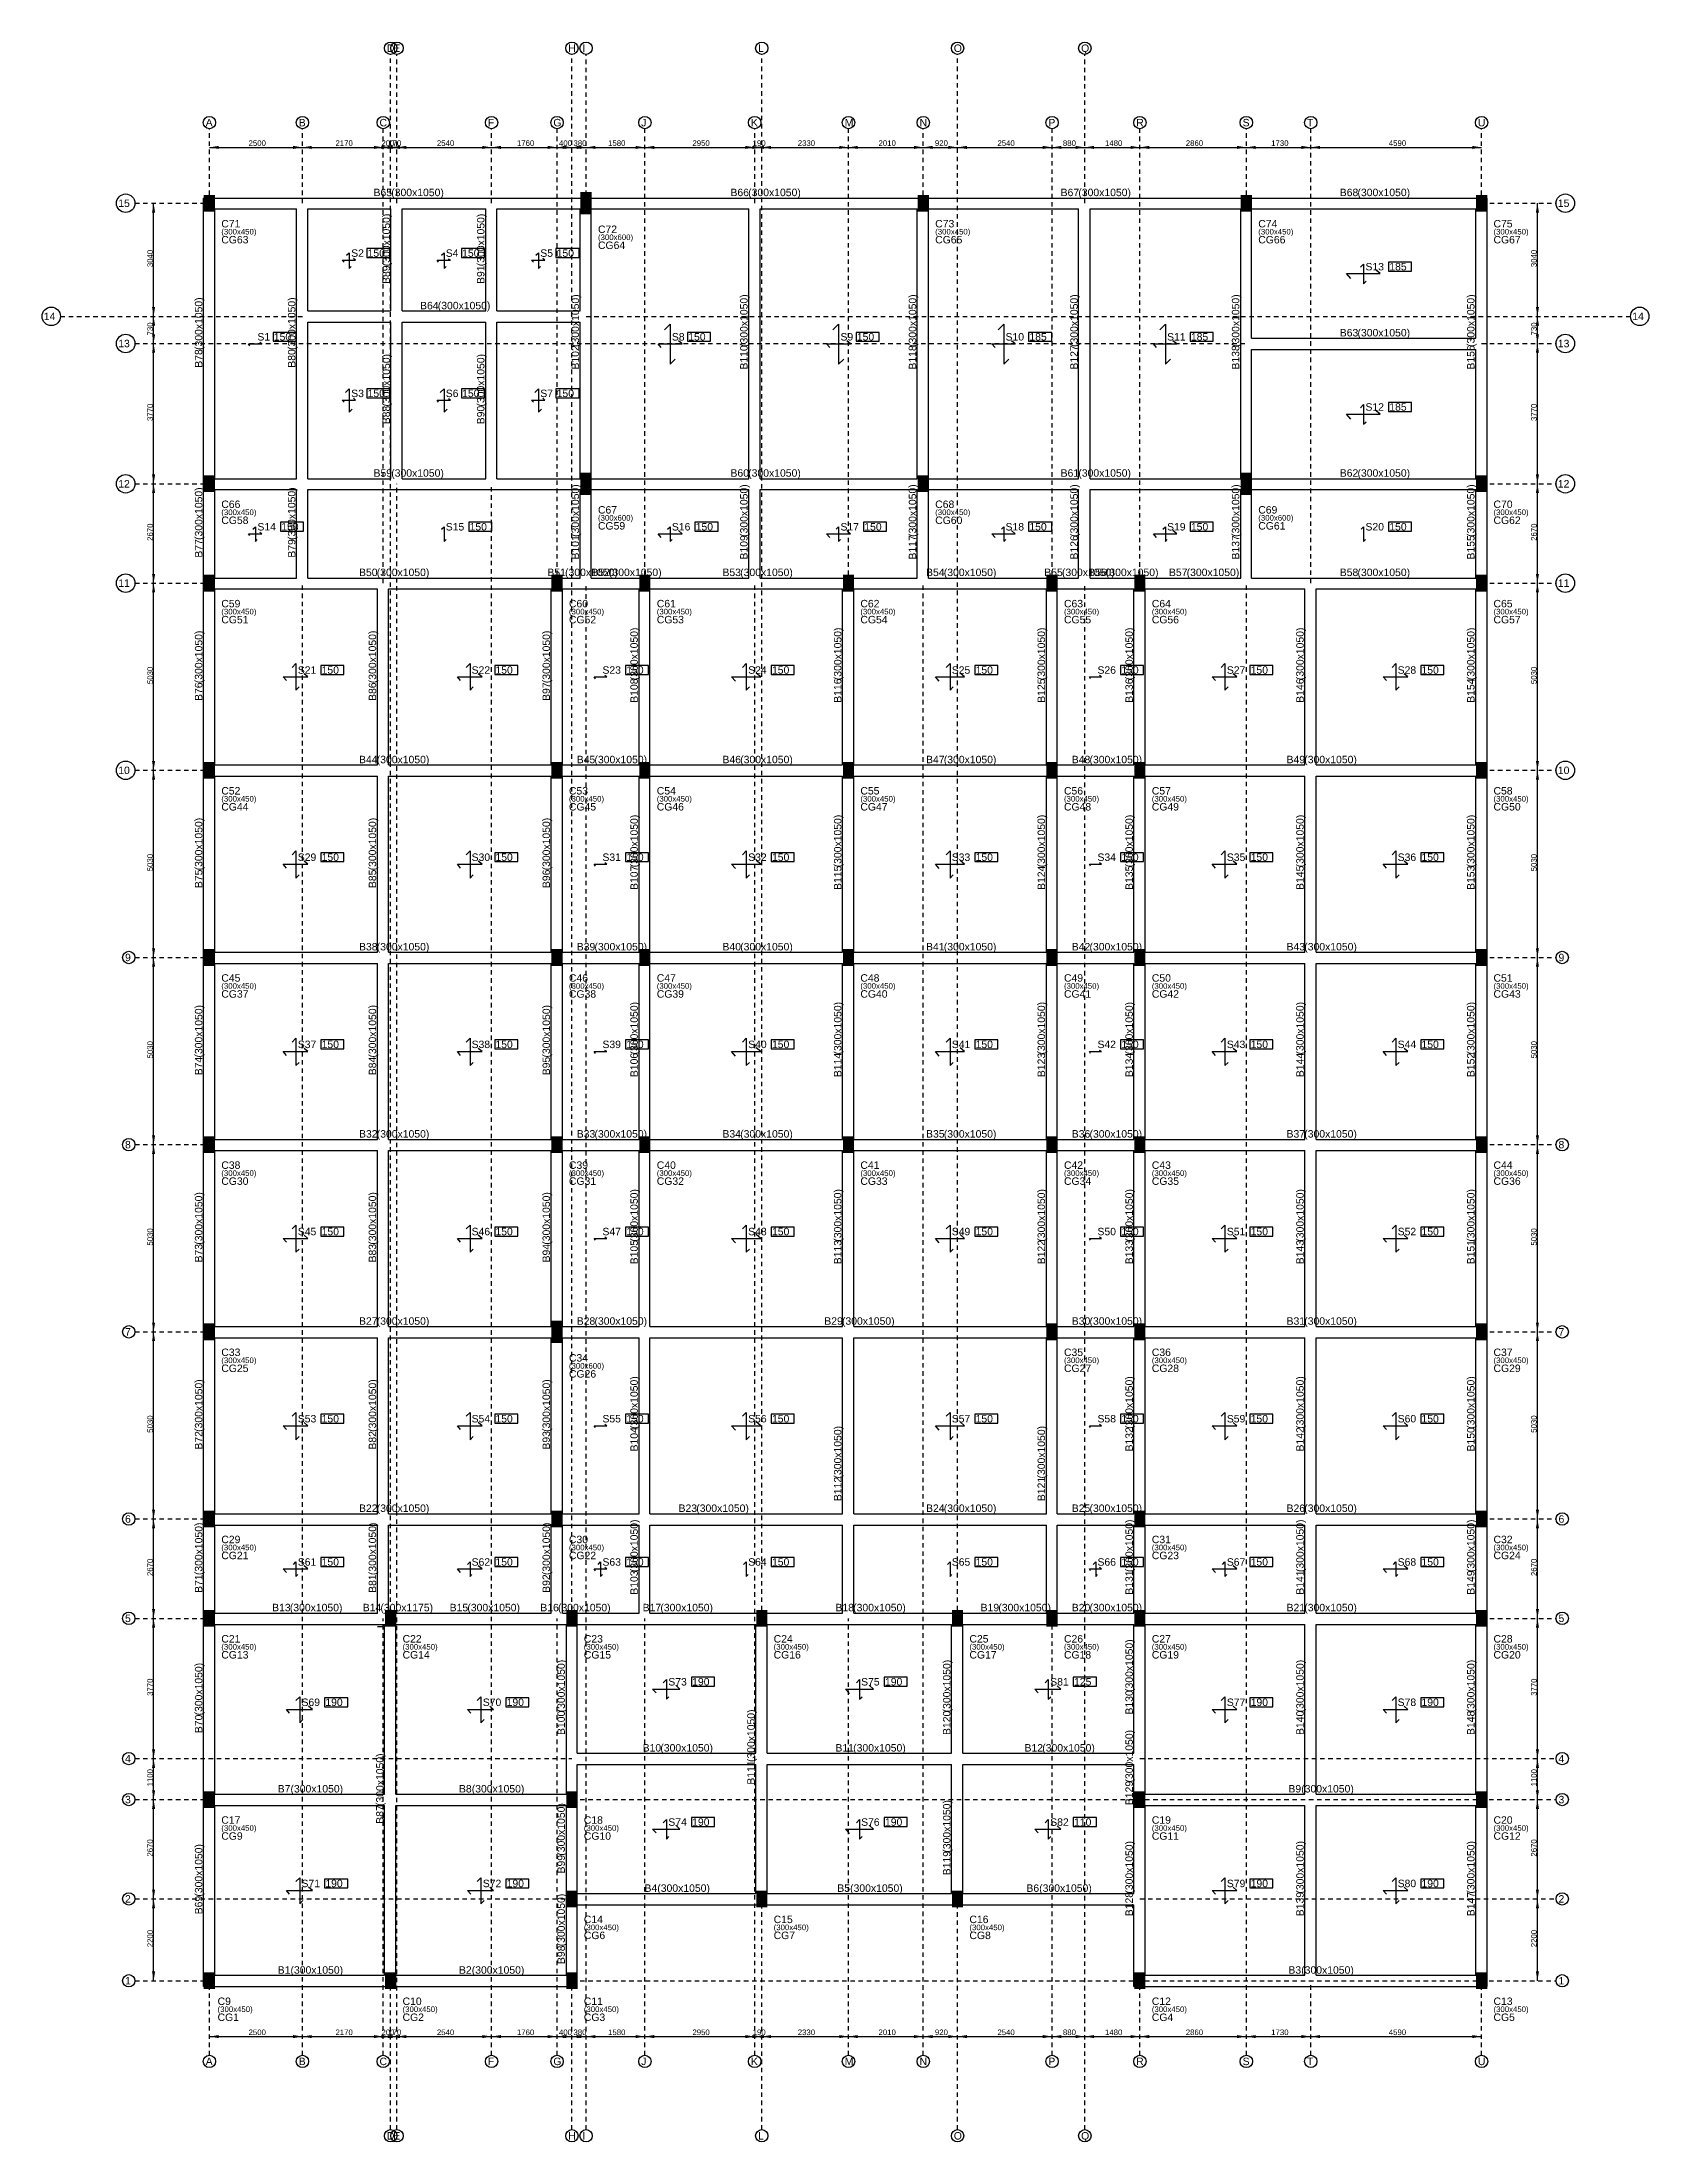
# Model space of a CAD drawing. Extents: x 0 to 98, y 3 to 248.
# Drawn here: x 26.9 to 70.1, y 3.3 to 59.7 of the extents above; entities that cross this region are included whole.
import ezdxf

# ---------------------------------------------------------------- set-up
doc = ezdxf.new("R2010")
doc.units = 0
doc.linetypes.add('ACAD_ISO02W100', pattern=[15, 12, -3])
for name, color, linetype in [('Beam_Dimensions', 3, 'CONTINUOUS'), ('Beam_Name', 3, 'CONTINUOUS'), ('CenterLine', 253, 'CONTINUOUS'), ('Column_Dimensions', 6, 'CONTINUOUS'), ('Column_Group', 6, 'CONTINUOUS'), ('Column_Name', 6, 'CONTINUOUS'), ('Columns', 6, 'CONTINUOUS'), ('Grid_Dimension', 7, 'CONTINUOUS'), ('GridName', 7, 'CONTINUOUS'), ('Layout', 2, 'CONTINUOUS'), ('Slab_Icon', 6, 'CONTINUOUS'), ('Slab_Name', 4, 'CONTINUOUS'), ('Slab_Thick', 4, 'CONTINUOUS')]:
    doc.layers.add(name, color=color, linetype=linetype)
doc.styles.add('STRUDS_Arial', font='ARIAL.TTF', dxfattribs={"height": 0.04})
doc.styles.add('stylebar', font='ARIAL.TTF', dxfattribs={"height": 0.04})

msp = doc.modelspace()

# ---------------------------------------------------------------- texts
at = {"layer": 'Beam_Dimensions', "style": 'STRUDS_Arial'}
for s, p in [('(300x1050)', (36.264, 55.57)), ('(300x1050)', (45.854, 55.57)), ('(300x1050)', (54.724, 55.57)), ('(300x1050)', (62.224, 55.57)), ('(300x1050)', (37.514, 52.53)), ('(300x1050)', (62.224, 51.8)), ('(300x1050)', (36.264, 48.03)), ('(300x1050)', (45.854, 48.03)), ('(300x1050)', (54.724, 48.03)), ('(300x1050)', (62.224, 48.03)), ('(300x1050)', (35.874, 45.36)), ('(300x1050)', (40.934, 45.36)), ('(300x1050)', (42.114, 45.36)), ('(300x1050)', (45.639, 45.36)), ('(300x1050)', (51.109, 45.36)), ('(300x1050)', (54.284, 45.36)), ('(300x1050)', (55.464, 45.36)), ('(300x1050)', (57.634, 45.36)), ('(300x1050)', (62.224, 45.36)), ('(300x1050)', (35.874, 40.33)), ('(300x1050)', (41.724, 40.33)), ('(300x1050)', (45.639, 40.33)), ('(300x1050)', (51.109, 40.33)), ('(300x1050)', (55.024, 40.33)), ('(300x1050)', (60.794, 40.33)), ('(300x1050)', (35.874, 35.3)), ('(300x1050)', (41.724, 35.3)), ('(300x1050)', (45.639, 35.3)), ('(300x1050)', (51.109, 35.3)), ('(300x1050)', (55.024, 35.3)), ('(300x1050)', (60.794, 35.3)), ('(300x1050)', (35.874, 30.27)), ('(300x1050)', (41.724, 30.27)), ('(300x1050)', (45.639, 30.27)), ('(300x1050)', (51.109, 30.27)), ('(300x1050)', (55.024, 30.27)), ('(300x1050)', (60.794, 30.27)), ('(300x1050)', (35.874, 25.24)), ('(300x1050)', (41.724, 25.24)), ('(300x1050)', (48.374, 25.24)), ('(300x1050)', (55.024, 25.24)), ('(300x1050)', (60.794, 25.24)), ('(300x1050)', (35.874, 20.21)), ('(300x1050)', (44.459, 20.21)), ('(300x1050)', (51.109, 20.21)), ('(300x1050)', (55.024, 20.21)), ('(300x1050)', (60.794, 20.21)), ('(300x1050)', (33.539, 17.54)), ('(300x1175)', (35.974, 17.54)), ('(300x1050)', (38.309, 17.54)), ('(300x1050)', (40.744, 17.54)), ('(300x1050)', (43.494, 17.54)), ('(300x1050)', (48.674, 17.54)), ('(300x1050)', (52.574, 17.54)), ('(300x1050)', (55.024, 17.54)), ('(300x1050)', (60.794, 17.54)), ('(300x1050)', (43.494, 13.77)), ('(300x1050)', (48.674, 13.77)), ('(300x1050)', (53.754, 13.77)), ('(300x1050)', (33.557, 12.67)), ('(300x1050)', (38.427, 12.67)), ('(300x1050)', (60.712, 12.67)), ('(300x1050)', (43.412, 10)), ('(300x1050)', (48.592, 10)), ('(300x1050)', (53.672, 10)), ('(300x1050)', (33.557, 7.8)), ('(300x1050)', (38.427, 7.8)), ('(300x1050)', (60.712, 7.8))]:
    msp.add_text(s, height=0.2, dxfattribs=at).set_placement(p)
for p in [(36.228, 53.686), (38.768, 53.686), (31.188, 51.436), (33.688, 51.436), (41.308, 51.518), (45.838, 51.518), (50.368, 51.518), (54.708, 51.518), (59.048, 51.518), (65.368, 51.518), (36.228, 49.916), (38.768, 49.916), (31.188, 46.331), (33.688, 46.331), (41.308, 46.413), (45.838, 46.413), (50.368, 46.413), (54.708, 46.413), (59.048, 46.413), (65.368, 46.413), (31.188, 42.481), (35.858, 42.481), (40.528, 42.481), (42.888, 42.563), (48.358, 42.563), (53.828, 42.563), (56.188, 42.563), (60.778, 42.563), (65.368, 42.563), (31.188, 37.451), (35.858, 37.451), (40.528, 37.451), (42.888, 37.533), (48.358, 37.533), (53.828, 37.533), (56.188, 37.533), (60.778, 37.533), (65.368, 37.533), (42.888, 32.503), (48.358, 32.503), (53.828, 32.503), (56.188, 32.503), (60.778, 32.503), (65.368, 32.503), (31.188, 32.421), (35.858, 32.421), (40.528, 32.421), (31.188, 27.391), (35.858, 27.391), (40.528, 27.391), (42.888, 27.473), (48.358, 27.473), (53.828, 27.473), (56.188, 27.473), (60.778, 27.473), (65.368, 27.473), (31.188, 22.361), (35.858, 22.361), (40.528, 22.361), (42.888, 22.443), (56.188, 22.443), (60.778, 22.443), (65.368, 22.443), (48.358, 21.108), (53.828, 21.108), (31.188, 18.511), (35.858, 18.511), (40.528, 18.511), (42.888, 18.593), (56.188, 18.593), (60.778, 18.593), (65.368, 18.593), (56.188, 15.373), (31.188, 14.741), (40.928, 14.823), (51.288, 14.823), (60.778, 14.823), (65.368, 14.823), (46.028, 13.488), (56.188, 12.938), (36.058, 12.306), (51.288, 11.053), (40.928, 10.971), (56.188, 9.953), (60.778, 9.953), (65.368, 9.953), (31.188, 9.871), (40.928, 8.536)]:
    msp.add_text('(300x1050)', height=0.2, rotation=90, dxfattribs=at).set_placement(p)
at = {"layer": 'Beam_Name', "style": 'STRUDS_Arial'}
for s, p in [('B65', (35.788, 55.57)), ('B66', (45.378, 55.57)), ('B67', (54.248, 55.57)), ('B68', (61.748, 55.57)), ('B64', (37.038, 52.53)), ('B63', (61.748, 51.8)), ('B59', (35.788, 48.03)), ('B60', (45.378, 48.03)), ('B61', (54.248, 48.03)), ('B62', (61.748, 48.03)), ('B50', (35.398, 45.36)), ('B51', (40.458, 45.36)), ('B52', (41.638, 45.36)), ('B53', (45.163, 45.36)), ('B54', (50.633, 45.36)), ('B55', (53.808, 45.36)), ('B56', (54.988, 45.36)), ('B57', (57.158, 45.36)), ('B58', (61.748, 45.36)), ('B44', (35.398, 40.33)), ('B45', (41.248, 40.33)), ('B46', (45.163, 40.33)), ('B47', (50.633, 40.33)), ('B48', (54.548, 40.33)), ('B49', (60.318, 40.33)), ('B38', (35.398, 35.3)), ('B39', (41.248, 35.3)), ('B40', (45.163, 35.3)), ('B41', (50.633, 35.3)), ('B42', (54.548, 35.3)), ('B43', (60.318, 35.3)), ('B32', (35.398, 30.27)), ('B33', (41.248, 30.27)), ('B34', (45.163, 30.27)), ('B35', (50.633, 30.27)), ('B36', (54.548, 30.27)), ('B37', (60.318, 30.27)), ('B27', (35.398, 25.24)), ('B28', (41.248, 25.24)), ('B29', (47.898, 25.24)), ('B30', (54.548, 25.24)), ('B31', (60.318, 25.24)), ('B22', (35.398, 20.21)), ('B23', (43.983, 20.21)), ('B24', (50.633, 20.21)), ('B25', (54.548, 20.21)), ('B26', (60.318, 20.21)), ('B13', (33.063, 17.54)), ('B14', (35.498, 17.54)), ('B15', (37.833, 17.54)), ('B16', (40.268, 17.54)), ('B17', (43.018, 17.54)), ('B18', (48.198, 17.54)), ('B19', (52.098, 17.54)), ('B20', (54.548, 17.54)), ('B21', (60.318, 17.54)), ('B10', (43.018, 13.77)), ('B11', (48.198, 13.77)), ('B12', (53.278, 13.77)), ('B7', (33.213, 12.67)), ('B8', (38.083, 12.67)), ('B9', (60.368, 12.67)), ('B4', (43.068, 10)), ('B5', (48.248, 10)), ('B6', (53.328, 10)), ('B1', (33.213, 7.8)), ('B2', (38.083, 7.8)), ('B3', (60.368, 7.8))]:
    msp.add_text(s, height=0.2, dxfattribs=at).set_placement(p)
for s, p in [('B89', (36.228, 53.21)), ('B91', (38.768, 53.21)), ('B78', (31.188, 50.96)), ('B80', (33.688, 50.96)), ('B102', (41.308, 50.91)), ('B110', (45.838, 50.91)), ('B118', (50.368, 50.91)), ('B127', (54.708, 50.91)), ('B138', (59.048, 50.91)), ('B156', (65.368, 50.91)), ('B88', (36.228, 49.44)), ('B90', (38.768, 49.44)), ('B77', (31.188, 45.855)), ('B79', (33.688, 45.855)), ('B101', (41.308, 45.805)), ('B109', (45.838, 45.805)), ('B117', (50.368, 45.805)), ('B126', (54.708, 45.805)), ('B137', (59.048, 45.805)), ('B155', (65.368, 45.805)), ('B76', (31.188, 42.005)), ('B86', (35.858, 42.005)), ('B97', (40.528, 42.005)), ('B108', (42.888, 41.955)), ('B116', (48.358, 41.955)), ('B125', (53.828, 41.955)), ('B136', (56.188, 41.955)), ('B146', (60.778, 41.955)), ('B154', (65.368, 41.955)), ('B75', (31.188, 36.975)), ('B85', (35.858, 36.975)), ('B96', (40.528, 36.975)), ('B107', (42.888, 36.925)), ('B115', (48.358, 36.925)), ('B124', (53.828, 36.925)), ('B135', (56.188, 36.925)), ('B145', (60.778, 36.925)), ('B153', (65.368, 36.925)), ('B74', (31.188, 31.945)), ('B84', (35.858, 31.945)), ('B95', (40.528, 31.945)), ('B106', (42.888, 31.895)), ('B114', (48.358, 31.895)), ('B123', (53.828, 31.895)), ('B134', (56.188, 31.895)), ('B144', (60.778, 31.895)), ('B152', (65.368, 31.895)), ('B73', (31.188, 26.915)), ('B83', (35.858, 26.915)), ('B94', (40.528, 26.915)), ('B105', (42.888, 26.865)), ('B113', (48.358, 26.865)), ('B122', (53.828, 26.865)), ('B133', (56.188, 26.865)), ('B143', (60.778, 26.865)), ('B151', (65.368, 26.865)), ('B72', (31.188, 21.885)), ('B82', (35.858, 21.885)), ('B93', (40.528, 21.885)), ('B104', (42.888, 21.835)), ('B132', (56.188, 21.835)), ('B142', (60.778, 21.835)), ('B150', (65.368, 21.835)), ('B112', (48.358, 20.5)), ('B121', (53.828, 20.5)), ('B103', (42.888, 17.985)), ('B131', (56.188, 17.985)), ('B141', (60.778, 17.985)), ('B149', (65.368, 17.985)), ('B71', (31.188, 18.035)), ('B81', (35.858, 18.035)), ('B92', (40.528, 18.035)), ('B130', (56.188, 14.765)), ('B70', (31.188, 14.265)), ('B100', (40.928, 14.215)), ('B120', (51.288, 14.215)), ('B140', (60.778, 14.215)), ('B148', (65.368, 14.215)), ('B111', (46.028, 12.88)), ('B129', (56.188, 12.33)), ('B87', (36.058, 11.83)), ('B99', (40.928, 10.495)), ('B119', (51.288, 10.445)), ('B69', (31.188, 9.395)), ('B128', (56.188, 9.345)), ('B139', (60.778, 9.345)), ('B147', (65.368, 9.345)), ('B98', (40.928, 8.06))]:
    msp.add_text(s, height=0.2, rotation=90, dxfattribs=at).set_placement(p)
at = {"layer": 'Column_Dimensions', "style": 'STRUDS_Arial'}
for s, p in [('(300x450)', (31.698, 54.54)), ('(300x600)', (41.818, 54.39)), ('(300x450)', (50.878, 54.54)), ('(300x450)', (59.558, 54.54)), ('(300x450)', (65.878, 54.54)), ('(300x450)', (31.698, 47)), ('(300x600)', (41.818, 46.85)), ('(300x450)', (50.878, 47)), ('(300x600)', (59.558, 46.85)), ('(300x450)', (65.878, 47)), ('(300x450)', (31.698, 44.33)), ('(300x450)', (41.038, 44.33)), ('(300x450)', (43.398, 44.33)), ('(300x450)', (48.868, 44.33)), ('(300x450)', (54.338, 44.33)), ('(300x450)', (56.698, 44.33)), ('(300x450)', (65.878, 44.33)), ('(300x450)', (31.698, 39.3)), ('(300x450)', (41.038, 39.3)), ('(300x450)', (43.398, 39.3)), ('(300x450)', (48.868, 39.3)), ('(300x450)', (54.338, 39.3)), ('(300x450)', (56.698, 39.3)), ('(300x450)', (65.878, 39.3)), ('(300x450)', (31.698, 34.27)), ('(300x450)', (41.038, 34.27)), ('(300x450)', (43.398, 34.27)), ('(300x450)', (48.868, 34.27)), ('(300x450)', (54.338, 34.27)), ('(300x450)', (56.698, 34.27)), ('(300x450)', (65.878, 34.27)), ('(300x450)', (31.698, 29.24)), ('(300x450)', (41.038, 29.24)), ('(300x450)', (43.398, 29.24)), ('(300x450)', (48.868, 29.24)), ('(300x450)', (54.338, 29.24)), ('(300x450)', (56.698, 29.24)), ('(300x450)', (65.878, 29.24)), ('(300x450)', (31.698, 24.21)), ('(300x450)', (54.338, 24.21)), ('(300x450)', (56.698, 24.21)), ('(300x450)', (65.878, 24.21)), ('(300x600)', (41.038, 24.06)), ('(300x450)', (31.698, 19.18)), ('(300x450)', (41.038, 19.18)), ('(300x450)', (56.698, 19.18)), ('(300x450)', (65.878, 19.18)), ('(300x450)', (31.698, 16.51)), ('(300x450)', (36.568, 16.51)), ('(300x450)', (41.438, 16.51)), ('(300x450)', (46.538, 16.51)), ('(300x450)', (51.798, 16.51)), ('(300x450)', (54.338, 16.51)), ('(300x450)', (56.698, 16.51)), ('(300x450)', (65.878, 16.51)), ('(300x450)', (31.698, 11.64)), ('(300x450)', (41.438, 11.64)), ('(300x450)', (56.698, 11.64)), ('(300x450)', (65.878, 11.64)), ('(300x450)', (41.438, 8.97)), ('(300x450)', (46.538, 8.97)), ('(300x450)', (51.798, 8.97)), ('(300x450)', (31.598, 6.77)), ('(300x450)', (36.568, 6.77)), ('(300x450)', (41.438, 6.77)), ('(300x450)', (56.698, 6.77)), ('(300x450)', (65.878, 6.77))]:
    msp.add_text(s, height=0.15, dxfattribs=at).set_placement(p)
at = {"layer": 'Column_Group', "style": 'STRUDS_Arial'}
for s, p in [('CG63', (31.698, 54.3)), ('CG64', (41.818, 54.15)), ('CG65', (50.878, 54.3)), ('CG66', (59.558, 54.3)), ('CG67', (65.878, 54.3)), ('CG58', (31.698, 46.76)), ('CG60', (50.878, 46.76)), ('CG62', (65.878, 46.76)), ('CG59', (41.818, 46.61)), ('CG61', (59.558, 46.61)), ('CG51', (31.698, 44.09)), ('CG52', (41.038, 44.09)), ('CG53', (43.398, 44.09)), ('CG54', (48.868, 44.09)), ('CG55', (54.338, 44.09)), ('CG56', (56.698, 44.09)), ('CG57', (65.878, 44.09)), ('CG44', (31.698, 39.06)), ('CG45', (41.038, 39.06)), ('CG46', (43.398, 39.06)), ('CG47', (48.868, 39.06)), ('CG48', (54.338, 39.06)), ('CG49', (56.698, 39.06)), ('CG50', (65.878, 39.06)), ('CG37', (31.698, 34.03)), ('CG38', (41.038, 34.03)), ('CG39', (43.398, 34.03)), ('CG40', (48.868, 34.03)), ('CG41', (54.338, 34.03)), ('CG42', (56.698, 34.03)), ('CG43', (65.878, 34.03)), ('CG30', (31.698, 29)), ('CG31', (41.038, 29)), ('CG32', (43.398, 29)), ('CG33', (48.868, 29)), ('CG34', (54.338, 29)), ('CG35', (56.698, 29)), ('CG36', (65.878, 29)), ('CG25', (31.698, 23.97)), ('CG26', (41.038, 23.82)), ('CG27', (54.338, 23.97)), ('CG28', (56.698, 23.97)), ('CG29', (65.878, 23.97)), ('CG21', (31.698, 18.94)), ('CG22', (41.038, 18.94)), ('CG23', (56.698, 18.94)), ('CG24', (65.878, 18.94)), ('CG13', (31.698, 16.27)), ('CG14', (36.568, 16.27)), ('CG15', (41.438, 16.27)), ('CG16', (46.538, 16.27)), ('CG17', (51.798, 16.27)), ('CG18', (54.338, 16.27)), ('CG19', (56.698, 16.27)), ('CG20', (65.878, 16.27)), ('CG9', (31.698, 11.4)), ('CG10', (41.438, 11.4)), ('CG11', (56.698, 11.4)), ('CG12', (65.878, 11.4)), ('CG6', (41.438, 8.73)), ('CG7', (46.538, 8.73)), ('CG8', (51.798, 8.73)), ('CG1', (31.598, 6.53)), ('CG2', (36.568, 6.53)), ('CG3', (41.438, 6.53)), ('CG4', (56.698, 6.53)), ('CG5', (65.878, 6.53))]:
    msp.add_text(s, height=0.2, dxfattribs=at).set_placement(p)
at = {"layer": 'Column_Name', "style": 'STRUDS_Arial'}
for s, p in [('C71', (31.698, 54.73)), ('C72', (41.818, 54.58)), ('C73', (50.878, 54.73)), ('C74', (59.558, 54.73)), ('C75', (65.878, 54.73)), ('C66', (31.698, 47.19)), ('C67', (41.818, 47.04)), ('C68', (50.878, 47.19)), ('C69', (59.558, 47.04)), ('C70', (65.878, 47.19)), ('C59', (31.698, 44.52)), ('C60', (41.038, 44.52)), ('C61', (43.398, 44.52)), ('C62', (48.868, 44.52)), ('C63', (54.338, 44.52)), ('C64', (56.698, 44.52)), ('C65', (65.878, 44.52)), ('C52', (31.698, 39.49)), ('C53', (41.038, 39.49)), ('C54', (43.398, 39.49)), ('C55', (48.868, 39.49)), ('C56', (54.338, 39.49)), ('C57', (56.698, 39.49)), ('C58', (65.878, 39.49)), ('C45', (31.698, 34.46)), ('C46', (41.038, 34.46)), ('C47', (43.398, 34.46)), ('C48', (48.868, 34.46)), ('C49', (54.338, 34.46)), ('C50', (56.698, 34.46)), ('C51', (65.878, 34.46)), ('C38', (31.698, 29.43)), ('C39', (41.038, 29.43)), ('C40', (43.398, 29.43)), ('C41', (48.868, 29.43)), ('C42', (54.338, 29.43)), ('C43', (56.698, 29.43)), ('C44', (65.878, 29.43)), ('C33', (31.698, 24.4)), ('C34', (41.038, 24.25)), ('C35', (54.338, 24.4)), ('C36', (56.698, 24.4)), ('C37', (65.878, 24.4)), ('C29', (31.698, 19.37)), ('C30', (41.038, 19.37)), ('C31', (56.698, 19.37)), ('C32', (65.878, 19.37)), ('C21', (31.698, 16.7)), ('C22', (36.568, 16.7)), ('C23', (41.438, 16.7)), ('C24', (46.538, 16.7)), ('C25', (51.798, 16.7)), ('C26', (54.338, 16.7)), ('C27', (56.698, 16.7)), ('C28', (65.878, 16.7)), ('C17', (31.698, 11.83)), ('C18', (41.438, 11.83)), ('C19', (56.698, 11.83)), ('C20', (65.878, 11.83)), ('C14', (41.438, 9.16)), ('C15', (46.538, 9.16)), ('C16', (51.798, 9.16)), ('C9', (31.598, 6.96)), ('C10', (36.568, 6.96)), ('C11', (41.438, 6.96)), ('C12', (56.698, 6.96)), ('C13', (65.878, 6.96))]:
    msp.add_text(s, height=0.2, dxfattribs=at).set_placement(p)
at = {"layer": 'Grid_Dimension', "style": 'stylebar'}
for s, p in [('2500', (32.43, 56.92)), ('2170', (34.765, 56.92)), ('200', (35.9995, 56.92)), ('170', (36.1845, 56.92)), ('2540', (37.49, 56.92)), ('1760', (39.64, 56.92)), ('400', (40.7695, 56.92)), ('380', (41.1595, 56.92)), ('1580', (42.09, 56.92)), ('2950', (44.355, 56.92)), ('190', (45.9745, 56.92)), ('2330', (47.185, 56.92)), ('2010', (49.355, 56.92)), ('920', (50.8695, 56.92)), ('2540', (52.55, 56.92)), ('880', (54.3095, 56.92)), ('1480', (55.44, 56.92)), ('2860', (57.61, 56.92)), ('1730', (59.905, 56.92)), ('4590', (63.065, 56.92)), ('2500', (32.43, 6.15)), ('2170', (34.765, 6.15)), ('200', (35.9995, 6.15)), ('170', (36.1845, 6.15)), ('2540', (37.49, 6.15)), ('1760', (39.64, 6.15)), ('400', (40.7695, 6.15)), ('380', (41.1595, 6.15)), ('1580', (42.09, 6.15)), ('2950', (44.355, 6.15)), ('190', (45.9745, 6.15)), ('2330', (47.185, 6.15)), ('2010', (49.355, 6.15)), ('920', (50.8695, 6.15)), ('2540', (52.55, 6.15)), ('880', (54.3095, 6.15)), ('1480', (55.44, 6.15)), ('2860', (57.61, 6.15)), ('1730', (59.905, 6.15)), ('4590', (63.065, 6.15))]:
    msp.add_text(s, height=0.15, dxfattribs=at).set_placement(p)
for s, p in [('3040', (29.858, 53.662)), ('3040', (67.038, 53.662)), ('730', (29.858, 51.8265)), ('730', (67.038, 51.8265)), ('3770', (29.858, 49.527)), ('3770', (67.038, 49.527)), ('2670', (29.858, 46.307)), ('2670', (67.038, 46.307)), ('5030', (29.858, 42.457)), ('5030', (67.038, 42.457)), ('5030', (29.858, 37.427)), ('5030', (67.038, 37.427)), ('5030', (29.858, 32.397)), ('5030', (67.038, 32.397)), ('5030', (29.858, 27.367)), ('5030', (67.038, 27.367)), ('5030', (29.858, 22.337)), ('5030', (67.038, 22.337)), ('2670', (29.858, 18.487)), ('2670', (67.038, 18.487)), ('3770', (29.858, 15.267)), ('3770', (67.038, 15.267)), ('1100', (29.858, 12.832)), ('1100', (67.038, 12.832)), ('2670', (29.858, 10.947)), ('2670', (67.038, 10.947)), ('2200', (29.858, 8.512)), ('2200', (67.038, 8.512))]:
    msp.add_text(s, height=0.15, rotation=90, dxfattribs=at).set_placement(p)
at = {"layer": 'GridName', "style": 'STRUDS_Arial'}
for s, p in [('D', (36.148, 59.4464)), ('E', (36.318, 59.4464)), ('H', (41.018, 59.4464)), ('I', (41.398, 59.4464)), ('L', (46.118, 59.4464)), ('O', (51.378, 59.4464)), ('Q', (54.798, 59.4464)), ('A', (31.278, 57.4464)), ('B', (33.778, 57.4464)), ('C', (35.948, 57.4464)), ('F', (38.858, 57.4464)), ('G', (40.618, 57.4464)), ('J', (42.978, 57.4464)), ('K', (45.928, 57.4464)), ('M', (48.448, 57.4464)), ('N', (50.458, 57.4464)), ('P', (53.918, 57.4464)), ('R', (56.278, 57.4464)), ('S', (59.138, 57.4464)), ('T', (60.868, 57.4464)), ('U', (65.458, 57.4464)), ('15', (28.9294, 55.28)), ('15', (67.6066, 55.28)), ('14', (26.9294, 52.24)), ('14', (69.6066, 52.24)), ('13', (28.9294, 51.51)), ('13', (67.6066, 51.51)), ('12', (28.9294, 47.74)), ('12', (67.6066, 47.74)), ('11', (28.9294, 45.07)), ('11', (67.6066, 45.07)), ('10', (28.9294, 40.04)), ('10', (67.6066, 40.04)), ('9', (29.1116, 35.01)), ('9', (67.6244, 35.01)), ('8', (29.1116, 29.98)), ('8', (67.6244, 29.98)), ('7', (29.1116, 24.95)), ('7', (67.6244, 24.95)), ('6', (29.1116, 19.92)), ('6', (67.6244, 19.92)), ('5', (29.1116, 17.25)), ('5', (67.6244, 17.25)), ('4', (29.1116, 13.48)), ('4', (67.6244, 13.48)), ('3', (29.1116, 12.38)), ('3', (67.6244, 12.38)), ('2', (29.1116, 9.71)), ('2', (67.6244, 9.71)), ('1', (29.1116, 7.51)), ('1', (67.6244, 7.51)), ('A', (31.278, 5.3436)), ('B', (33.778, 5.3436)), ('C', (35.948, 5.3436)), ('F', (38.858, 5.3436)), ('G', (40.618, 5.3436)), ('J', (42.978, 5.3436)), ('K', (45.928, 5.3436)), ('M', (48.448, 5.3436)), ('N', (50.458, 5.3436)), ('P', (53.918, 5.3436)), ('R', (56.278, 5.3436)), ('S', (59.138, 5.3436)), ('T', (60.868, 5.3436)), ('U', (65.458, 5.3436)), ('D', (36.148, 3.3436)), ('E', (36.318, 3.3436)), ('H', (41.018, 3.3436)), ('I', (41.398, 3.3436)), ('L', (46.118, 3.3436)), ('O', (51.378, 3.3436)), ('Q', (54.798, 3.3436))]:
    msp.add_text(s, height=0.2, dxfattribs=at).set_placement(p)
at = {"layer": 'Slab_Name', "style": 'STRUDS_Arial'}
for s, p in [('S2', (35.188, 53.94)), ('S4', (37.728, 53.94)), ('S5', (40.268, 53.94)), ('S13', (62.438, 53.575)), ('S1', (32.668, 51.69)), ('S8', (43.803, 51.69)), ('S9', (48.333, 51.69)), ('S10', (52.768, 51.69)), ('S11', (57.108, 51.69)), ('S3', (35.188, 50.17)), ('S6', (37.728, 50.17)), ('S7', (40.268, 50.17)), ('S12', (62.438, 49.805)), ('S14', (32.668, 46.585)), ('S15', (37.728, 46.585)), ('S16', (43.803, 46.585)), ('S17', (48.333, 46.585)), ('S18', (52.768, 46.585)), ('S19', (57.108, 46.585)), ('S20', (62.438, 46.585)), ('S21', (33.753, 42.735)), ('S22', (38.423, 42.735)), ('S23', (41.938, 42.735)), ('S24', (45.853, 42.735)), ('S25', (51.323, 42.735)), ('S26', (55.238, 42.735)), ('S27', (58.713, 42.735)), ('S28', (63.303, 42.735)), ('S29', (33.753, 37.705)), ('S30', (38.423, 37.705)), ('S31', (41.938, 37.705)), ('S32', (45.853, 37.705)), ('S33', (51.323, 37.705)), ('S34', (55.238, 37.705)), ('S35', (58.713, 37.705)), ('S36', (63.303, 37.705)), ('S37', (33.753, 32.675)), ('S38', (38.423, 32.675)), ('S39', (41.938, 32.675)), ('S40', (45.853, 32.675)), ('S41', (51.323, 32.675)), ('S42', (55.238, 32.675)), ('S43', (58.713, 32.675)), ('S44', (63.303, 32.675)), ('S45', (33.753, 27.645)), ('S46', (38.423, 27.645)), ('S47', (41.938, 27.645)), ('S48', (45.853, 27.645)), ('S49', (51.323, 27.645)), ('S50', (55.238, 27.645)), ('S51', (58.713, 27.645)), ('S52', (63.303, 27.645)), ('S53', (33.753, 22.615)), ('S54', (38.423, 22.615)), ('S55', (41.938, 22.615)), ('S56', (45.853, 22.615)), ('S57', (51.323, 22.615)), ('S58', (55.238, 22.615)), ('S59', (58.713, 22.615)), ('S60', (63.303, 22.615)), ('S61', (33.753, 18.765)), ('S62', (38.423, 18.765)), ('S63', (41.938, 18.765)), ('S64', (45.853, 18.765)), ('S65', (51.323, 18.765)), ('S66', (55.238, 18.765)), ('S67', (58.713, 18.765)), ('S68', (63.303, 18.765)), ('S73', (43.708, 15.545)), ('S75', (48.888, 15.545)), ('S81', (53.968, 15.545)), ('S69', (33.853, 14.995)), ('S70', (38.723, 14.995)), ('S77', (58.713, 14.995)), ('S78', (63.303, 14.995)), ('S74', (43.708, 11.775)), ('S76', (48.888, 11.775)), ('S82', (53.968, 11.775)), ('S71', (33.853, 10.125)), ('S72', (38.723, 10.125)), ('S79', (58.713, 10.125)), ('S80', (63.303, 10.125))]:
    msp.add_text(s, height=0.2, dxfattribs=at).set_placement(p)
at = {"layer": 'Slab_Thick', "style": 'STRUDS_Arial'}
for s, p in [('150', (35.628, 53.94)), ('150', (38.168, 53.94)), ('150', (40.708, 53.94)), ('185', (63.078, 53.575)), ('150', (33.108, 51.69)), ('150', (44.243, 51.69)), ('150', (48.773, 51.69)), ('185', (53.408, 51.69)), ('185', (57.748, 51.69)), ('150', (35.628, 50.17)), ('150', (38.168, 50.17)), ('150', (40.708, 50.17)), ('185', (63.078, 49.805)), ('150', (33.308, 46.585)), ('150', (38.368, 46.585)), ('150', (44.443, 46.585)), ('150', (48.973, 46.585)), ('150', (53.408, 46.585)), ('150', (57.748, 46.585)), ('150', (63.078, 46.585)), ('150', (34.393, 42.735)), ('150', (39.063, 42.735)), ('150', (42.578, 42.735)), ('150', (46.493, 42.735)), ('150', (51.963, 42.735)), ('150', (55.878, 42.735)), ('150', (59.353, 42.735)), ('150', (63.943, 42.735)), ('150', (34.393, 37.705)), ('150', (39.063, 37.705)), ('150', (42.578, 37.705)), ('150', (46.493, 37.705)), ('150', (51.963, 37.705)), ('150', (55.878, 37.705)), ('150', (59.353, 37.705)), ('150', (63.943, 37.705)), ('150', (34.393, 32.675)), ('150', (39.063, 32.675)), ('150', (42.578, 32.675)), ('150', (46.493, 32.675)), ('150', (51.963, 32.675)), ('150', (55.878, 32.675)), ('150', (59.353, 32.675)), ('150', (63.943, 32.675)), ('150', (34.393, 27.645)), ('150', (39.063, 27.645)), ('150', (42.578, 27.645)), ('150', (46.493, 27.645)), ('150', (51.963, 27.645)), ('150', (55.878, 27.645)), ('150', (59.353, 27.645)), ('150', (63.943, 27.645)), ('150', (34.393, 22.615)), ('150', (39.063, 22.615)), ('150', (42.578, 22.615)), ('150', (46.493, 22.615)), ('150', (51.963, 22.615)), ('150', (55.878, 22.615)), ('150', (59.353, 22.615)), ('150', (63.943, 22.615)), ('150', (34.393, 18.765)), ('150', (39.063, 18.765)), ('150', (42.578, 18.765)), ('150', (46.493, 18.765)), ('150', (51.963, 18.765)), ('150', (55.878, 18.765)), ('150', (59.353, 18.765)), ('150', (63.943, 18.765)), ('190', (44.348, 15.545)), ('190', (49.528, 15.545)), ('125', (54.608, 15.545)), ('190', (34.493, 14.995)), ('190', (39.363, 14.995)), ('190', (59.353, 14.995)), ('190', (63.943, 14.995)), ('190', (44.348, 11.775)), ('190', (49.528, 11.775)), ('110', (54.608, 11.775)), ('190', (34.493, 10.125)), ('190', (39.363, 10.125)), ('190', (59.353, 10.125)), ('190', (63.943, 10.125))]:
    msp.add_text(s, height=0.2, dxfattribs=at).set_placement(p)

# ---------------------------------------------------------------- linework, layer by layer
at = {"layer": 'CenterLine', "linetype": 'ACAD_ISO02W100', "ltscale": 0.01}
for p, q in [((36.248, 17.35), (36.248, 59.38)), ((36.418, 55.38), (36.418, 59.38)), ((41.118, 17.35), (41.118, 59.38)), ((41.498, 55.38), (41.498, 59.38)), ((46.218, 17.35), (46.218, 59.38)), ((51.478, 17.35), (51.478, 59.38)), ((54.898, 55.38), (54.898, 59.38)), ((31.378, 55.38), (31.378, 57.38)), ((33.878, 55.38), (33.878, 57.38)), ((36.048, 45.17), (36.048, 57.38)), ((38.958, 55.38), (38.958, 57.38)), ((40.718, 45.17), (40.718, 57.38)), ((43.078, 45.17), (43.078, 57.38)), ((46.028, 55.38), (46.028, 57.38)), ((48.548, 45.17), (48.548, 57.38)), ((50.558, 55.38), (50.558, 57.38)), ((54.018, 45.17), (54.018, 57.38)), ((56.378, 45.17), (56.378, 57.38)), ((59.238, 55.38), (59.238, 57.38)), ((60.968, 45.17), (60.968, 57.38)), ((65.558, 55.38), (65.558, 57.38)), ((29.378, 55.38), (31.378, 55.38)), ((65.558, 55.38), (67.558, 55.38)), ((27.378, 52.34), (33.878, 52.34)), ((41.498, 52.34), (69.558, 52.34)), ((29.378, 51.61), (59.238, 51.61)), ((65.558, 51.61), (67.558, 51.61)), ((29.378, 47.84), (31.378, 47.84)), ((36.418, 3.61), (36.418, 47.84)), ((38.958, 5.61), (38.958, 47.84)), ((65.558, 47.84), (67.558, 47.84)), ((29.378, 45.17), (31.378, 45.17)), ((33.878, 5.61), (33.878, 45.17)), ((41.498, 3.61), (41.498, 45.17)), ((46.028, 5.61), (46.028, 45.17)), ((50.558, 5.61), (50.558, 45.17)), ((54.898, 3.61), (54.898, 45.17)), ((59.238, 5.61), (59.238, 45.17)), ((65.558, 45.17), (67.558, 45.17)), ((29.378, 40.14), (31.378, 40.14)), ((65.558, 40.14), (67.558, 40.14)), ((29.378, 35.11), (31.378, 35.11)), ((65.558, 35.11), (67.558, 35.11)), ((29.378, 30.08), (31.378, 30.08)), ((65.558, 30.08), (67.558, 30.08)), ((29.378, 25.05), (31.378, 25.05)), ((65.558, 25.05), (67.558, 25.05)), ((29.378, 20.02), (31.378, 20.02)), ((65.558, 20.02), (67.558, 20.02)), ((29.378, 17.35), (31.378, 17.35)), ((36.048, 5.61), (36.048, 17.35)), ((40.718, 5.61), (40.718, 17.35)), ((43.078, 5.61), (43.078, 17.35)), ((48.548, 5.61), (48.548, 17.35)), ((54.018, 5.61), (54.018, 17.35)), ((65.558, 17.35), (67.558, 17.35)), ((29.378, 13.58), (41.118, 13.58)), ((56.378, 13.58), (67.558, 13.58)), ((29.378, 12.48), (31.378, 12.48)), ((41.118, 12.48), (67.558, 12.48)), ((29.378, 9.81), (41.118, 9.81)), ((46.218, 3.61), (46.218, 9.81)), ((51.478, 3.61), (51.478, 9.81)), ((56.378, 9.81), (67.558, 9.81)), ((29.378, 7.61), (31.378, 7.61)), ((31.378, 5.61), (31.378, 7.61)), ((36.248, 3.61), (36.248, 7.61)), ((41.118, 7.61), (67.558, 7.61)), ((41.118, 3.61), (41.118, 7.61)), ((56.378, 5.61), (56.378, 7.61)), ((60.968, 5.61), (60.968, 7.61)), ((65.558, 5.61), (65.558, 7.61))]:
    msp.add_line(p, q, dxfattribs=at)
at = {"layer": 'Columns'}
for points in [[(31.228, 55.155), (31.228, 55.605), (31.528, 55.155), (31.528, 55.605)], [(41.348, 55.08), (41.348, 55.68), (41.648, 55.08), (41.648, 55.68)], [(50.408, 55.155), (50.408, 55.605), (50.708, 55.155), (50.708, 55.605)], [(59.088, 55.155), (59.088, 55.605), (59.388, 55.155), (59.388, 55.605)], [(65.408, 55.155), (65.408, 55.605), (65.708, 55.155), (65.708, 55.605)], [(31.228, 47.615), (31.228, 48.065), (31.528, 47.615), (31.528, 48.065)], [(41.348, 47.54), (41.348, 48.14), (41.648, 47.54), (41.648, 48.14)], [(50.408, 47.615), (50.408, 48.065), (50.708, 47.615), (50.708, 48.065)], [(59.088, 47.54), (59.088, 48.14), (59.388, 47.54), (59.388, 48.14)], [(65.408, 47.615), (65.408, 48.065), (65.708, 47.615), (65.708, 48.065)], [(31.228, 44.945), (31.228, 45.395), (31.528, 44.945), (31.528, 45.395)], [(40.568, 44.945), (40.568, 45.395), (40.868, 44.945), (40.868, 45.395)], [(42.928, 44.945), (42.928, 45.395), (43.228, 44.945), (43.228, 45.395)], [(48.398, 44.945), (48.398, 45.395), (48.698, 44.945), (48.698, 45.395)], [(53.868, 44.945), (53.868, 45.395), (54.168, 44.945), (54.168, 45.395)], [(56.228, 44.945), (56.228, 45.395), (56.528, 44.945), (56.528, 45.395)], [(65.408, 44.945), (65.408, 45.395), (65.708, 44.945), (65.708, 45.395)], [(31.228, 39.915), (31.228, 40.365), (31.528, 39.915), (31.528, 40.365)], [(40.568, 39.915), (40.568, 40.365), (40.868, 39.915), (40.868, 40.365)], [(42.928, 39.915), (42.928, 40.365), (43.228, 39.915), (43.228, 40.365)], [(48.398, 39.915), (48.398, 40.365), (48.698, 39.915), (48.698, 40.365)], [(53.868, 39.915), (53.868, 40.365), (54.168, 39.915), (54.168, 40.365)], [(56.228, 39.915), (56.228, 40.365), (56.528, 39.915), (56.528, 40.365)], [(65.408, 39.915), (65.408, 40.365), (65.708, 39.915), (65.708, 40.365)], [(31.228, 34.885), (31.228, 35.335), (31.528, 34.885), (31.528, 35.335)], [(40.568, 34.885), (40.568, 35.335), (40.868, 34.885), (40.868, 35.335)], [(42.928, 34.885), (42.928, 35.335), (43.228, 34.885), (43.228, 35.335)], [(48.398, 34.885), (48.398, 35.335), (48.698, 34.885), (48.698, 35.335)], [(53.868, 34.885), (53.868, 35.335), (54.168, 34.885), (54.168, 35.335)], [(56.228, 34.885), (56.228, 35.335), (56.528, 34.885), (56.528, 35.335)], [(65.408, 34.885), (65.408, 35.335), (65.708, 34.885), (65.708, 35.335)], [(31.228, 29.855), (31.228, 30.305), (31.528, 29.855), (31.528, 30.305)], [(40.568, 29.855), (40.568, 30.305), (40.868, 29.855), (40.868, 30.305)], [(42.928, 29.855), (42.928, 30.305), (43.228, 29.855), (43.228, 30.305)], [(48.398, 29.855), (48.398, 30.305), (48.698, 29.855), (48.698, 30.305)], [(53.868, 29.855), (53.868, 30.305), (54.168, 29.855), (54.168, 30.305)], [(56.228, 29.855), (56.228, 30.305), (56.528, 29.855), (56.528, 30.305)], [(65.408, 29.855), (65.408, 30.305), (65.708, 29.855), (65.708, 30.305)], [(31.228, 24.825), (31.228, 25.275), (31.528, 24.825), (31.528, 25.275)], [(40.568, 24.75), (40.568, 25.35), (40.868, 24.75), (40.868, 25.35)], [(53.868, 24.825), (53.868, 25.275), (54.168, 24.825), (54.168, 25.275)], [(56.228, 24.825), (56.228, 25.275), (56.528, 24.825), (56.528, 25.275)], [(65.408, 24.825), (65.408, 25.275), (65.708, 24.825), (65.708, 25.275)], [(31.228, 19.795), (31.228, 20.245), (31.528, 19.795), (31.528, 20.245)], [(40.568, 19.795), (40.568, 20.245), (40.868, 19.795), (40.868, 20.245)], [(56.228, 19.795), (56.228, 20.245), (56.528, 19.795), (56.528, 20.245)], [(65.408, 19.795), (65.408, 20.245), (65.708, 19.795), (65.708, 20.245)], [(31.228, 17.125), (31.228, 17.575), (31.528, 17.125), (31.528, 17.575)], [(36.098, 17.125), (36.098, 17.575), (36.398, 17.125), (36.398, 17.575)], [(40.968, 17.125), (40.968, 17.575), (41.268, 17.125), (41.268, 17.575)], [(46.068, 17.125), (46.068, 17.575), (46.368, 17.125), (46.368, 17.575)], [(51.328, 17.125), (51.328, 17.575), (51.628, 17.125), (51.628, 17.575)], [(53.868, 17.125), (53.868, 17.575), (54.168, 17.125), (54.168, 17.575)], [(56.228, 17.125), (56.228, 17.575), (56.528, 17.125), (56.528, 17.575)], [(65.408, 17.125), (65.408, 17.575), (65.708, 17.125), (65.708, 17.575)], [(31.228, 12.255), (31.228, 12.705), (31.528, 12.255), (31.528, 12.705)], [(40.968, 12.255), (40.968, 12.705), (41.268, 12.255), (41.268, 12.705)], [(56.228, 12.255), (56.228, 12.705), (56.528, 12.255), (56.528, 12.705)], [(65.408, 12.255), (65.408, 12.705), (65.708, 12.255), (65.708, 12.705)], [(40.968, 9.585), (40.968, 10.035), (41.268, 9.585), (41.268, 10.035)], [(46.068, 9.585), (46.068, 10.035), (46.368, 9.585), (46.368, 10.035)], [(51.328, 9.585), (51.328, 10.035), (51.628, 9.585), (51.628, 10.035)], [(31.228, 7.385), (31.228, 7.835), (31.528, 7.385), (31.528, 7.835)], [(36.098, 7.385), (36.098, 7.835), (36.398, 7.385), (36.398, 7.835)], [(40.968, 7.385), (40.968, 7.835), (41.268, 7.385), (41.268, 7.835)], [(56.228, 7.385), (56.228, 7.835), (56.528, 7.385), (56.528, 7.835)], [(65.408, 7.385), (65.408, 7.835), (65.708, 7.385), (65.708, 7.835)]]:
    msp.add_solid(points, dxfattribs=at)
at = {"layer": 'Grid_Dimension'}
for p, q in [((31.378, 56.88), (33.878, 56.88)), ((33.878, 56.88), (36.048, 56.88)), ((36.048, 56.88), (36.248, 56.88)), ((36.248, 56.88), (36.418, 56.88)), ((36.418, 56.88), (38.958, 56.88)), ((38.958, 56.88), (40.718, 56.88)), ((40.718, 56.88), (41.118, 56.88)), ((41.118, 56.88), (41.498, 56.88)), ((41.498, 56.88), (43.078, 56.88)), ((43.078, 56.88), (46.028, 56.88)), ((46.028, 56.88), (46.218, 56.88)), ((46.218, 56.88), (48.548, 56.88)), ((48.548, 56.88), (50.558, 56.88)), ((50.558, 56.88), (51.478, 56.88)), ((51.478, 56.88), (54.018, 56.88)), ((54.018, 56.88), (54.898, 56.88)), ((54.898, 56.88), (56.378, 56.88)), ((56.378, 56.88), (59.238, 56.88)), ((59.238, 56.88), (60.968, 56.88)), ((60.968, 56.88), (65.558, 56.88)), ((29.878, 52.34), (29.878, 55.38)), ((67.058, 52.34), (67.058, 55.38)), ((29.878, 51.61), (29.878, 52.34)), ((67.058, 51.61), (67.058, 52.34)), ((29.878, 47.84), (29.878, 51.61)), ((67.058, 47.84), (67.058, 51.61)), ((29.878, 45.17), (29.878, 47.84)), ((67.058, 45.17), (67.058, 47.84)), ((29.878, 40.14), (29.878, 45.17)), ((67.058, 40.14), (67.058, 45.17)), ((29.878, 35.11), (29.878, 40.14)), ((67.058, 35.11), (67.058, 40.14)), ((29.878, 30.08), (29.878, 35.11)), ((67.058, 30.08), (67.058, 35.11)), ((29.878, 25.05), (29.878, 30.08)), ((67.058, 25.05), (67.058, 30.08)), ((29.878, 20.02), (29.878, 25.05)), ((67.058, 20.02), (67.058, 25.05)), ((29.878, 17.35), (29.878, 20.02)), ((67.058, 17.35), (67.058, 20.02)), ((29.878, 13.58), (29.878, 17.35)), ((67.058, 13.58), (67.058, 17.35)), ((29.878, 12.48), (29.878, 13.58)), ((67.058, 12.48), (67.058, 13.58)), ((29.878, 9.81), (29.878, 12.48)), ((67.058, 9.81), (67.058, 12.48)), ((29.878, 7.61), (29.878, 9.81)), ((67.058, 7.61), (67.058, 9.81)), ((31.378, 6.11), (33.878, 6.11)), ((33.878, 6.11), (36.048, 6.11)), ((36.048, 6.11), (36.248, 6.11)), ((36.248, 6.11), (36.418, 6.11)), ((36.418, 6.11), (38.958, 6.11)), ((38.958, 6.11), (40.718, 6.11)), ((40.718, 6.11), (41.118, 6.11)), ((41.118, 6.11), (41.498, 6.11)), ((41.498, 6.11), (43.078, 6.11)), ((43.078, 6.11), (46.028, 6.11)), ((46.028, 6.11), (46.218, 6.11)), ((46.218, 6.11), (48.548, 6.11)), ((48.548, 6.11), (50.558, 6.11)), ((50.558, 6.11), (51.478, 6.11)), ((51.478, 6.11), (54.018, 6.11)), ((54.018, 6.11), (54.898, 6.11)), ((54.898, 6.11), (56.378, 6.11)), ((56.378, 6.11), (59.238, 6.11)), ((59.238, 6.11), (60.968, 6.11)), ((60.968, 6.11), (65.558, 6.11))]:
    msp.add_line(p, q, dxfattribs=at)
for points in [[(31.378, 56.88), (31.628, 56.9216), (31.378, 56.88), (31.628, 56.8384)], [(33.878, 56.88), (33.628, 56.9216), (33.878, 56.88), (33.628, 56.8384)], [(33.878, 56.88), (34.128, 56.9216), (33.878, 56.88), (34.128, 56.8384)], [(36.048, 56.88), (35.798, 56.9216), (36.048, 56.88), (35.798, 56.8384)], [(36.248, 56.88), (35.998, 56.9216), (36.248, 56.88), (35.998, 56.8384)], [(36.048, 56.88), (36.298, 56.9216), (36.048, 56.88), (36.298, 56.8384)], [(36.418, 56.88), (36.168, 56.9216), (36.418, 56.88), (36.168, 56.8384)], [(36.248, 56.88), (36.498, 56.9216), (36.248, 56.88), (36.498, 56.8384)], [(36.418, 56.88), (36.668, 56.9216), (36.418, 56.88), (36.668, 56.8384)], [(38.958, 56.88), (38.708, 56.9216), (38.958, 56.88), (38.708, 56.8384)], [(38.958, 56.88), (39.208, 56.9216), (38.958, 56.88), (39.208, 56.8384)], [(40.718, 56.88), (40.468, 56.9216), (40.718, 56.88), (40.468, 56.8384)], [(40.718, 56.88), (40.968, 56.9216), (40.718, 56.88), (40.968, 56.8384)], [(41.118, 56.88), (40.868, 56.9216), (41.118, 56.88), (40.868, 56.8384)], [(41.118, 56.88), (41.368, 56.9216), (41.118, 56.88), (41.368, 56.8384)], [(41.498, 56.88), (41.248, 56.9216), (41.498, 56.88), (41.248, 56.8384)], [(41.498, 56.88), (41.748, 56.9216), (41.498, 56.88), (41.748, 56.8384)], [(43.078, 56.88), (42.828, 56.9216), (43.078, 56.88), (42.828, 56.8384)], [(43.078, 56.88), (43.328, 56.9216), (43.078, 56.88), (43.328, 56.8384)], [(46.028, 56.88), (45.778, 56.9216), (46.028, 56.88), (45.778, 56.8384)], [(46.218, 56.88), (45.968, 56.9216), (46.218, 56.88), (45.968, 56.8384)], [(46.028, 56.88), (46.278, 56.9216), (46.028, 56.88), (46.278, 56.8384)], [(46.218, 56.88), (46.468, 56.9216), (46.218, 56.88), (46.468, 56.8384)], [(48.548, 56.88), (48.298, 56.9216), (48.548, 56.88), (48.298, 56.8384)], [(48.548, 56.88), (48.798, 56.9216), (48.548, 56.88), (48.798, 56.8384)], [(50.558, 56.88), (50.308, 56.9216), (50.558, 56.88), (50.308, 56.8384)], [(50.558, 56.88), (50.808, 56.9216), (50.558, 56.88), (50.808, 56.8384)], [(51.478, 56.88), (51.228, 56.9216), (51.478, 56.88), (51.228, 56.8384)], [(51.478, 56.88), (51.728, 56.9216), (51.478, 56.88), (51.728, 56.8384)], [(54.018, 56.88), (53.768, 56.9216), (54.018, 56.88), (53.768, 56.8384)], [(54.018, 56.88), (54.268, 56.9216), (54.018, 56.88), (54.268, 56.8384)], [(54.898, 56.88), (54.648, 56.9216), (54.898, 56.88), (54.648, 56.8384)], [(54.898, 56.88), (55.148, 56.9216), (54.898, 56.88), (55.148, 56.8384)], [(56.378, 56.88), (56.128, 56.9216), (56.378, 56.88), (56.128, 56.8384)], [(56.378, 56.88), (56.628, 56.9216), (56.378, 56.88), (56.628, 56.8384)], [(59.238, 56.88), (58.988, 56.9216), (59.238, 56.88), (58.988, 56.8384)], [(59.238, 56.88), (59.488, 56.9216), (59.238, 56.88), (59.488, 56.8384)], [(60.968, 56.88), (60.718, 56.9216), (60.968, 56.88), (60.718, 56.8384)], [(60.968, 56.88), (61.218, 56.9216), (60.968, 56.88), (61.218, 56.8384)], [(65.558, 56.88), (65.308, 56.9216), (65.558, 56.88), (65.308, 56.8384)], [(29.878, 55.38), (29.8364, 55.13), (29.878, 55.38), (29.9196, 55.13)], [(67.058, 55.38), (67.0164, 55.13), (67.058, 55.38), (67.0996, 55.13)], [(29.878, 52.34), (29.8364, 52.59), (29.878, 52.34), (29.9196, 52.59)], [(67.058, 52.34), (67.0164, 52.59), (67.058, 52.34), (67.0996, 52.59)], [(29.878, 52.34), (29.8364, 52.09), (29.878, 52.34), (29.9196, 52.09)], [(67.058, 52.34), (67.0164, 52.09), (67.058, 52.34), (67.0996, 52.09)], [(29.878, 51.61), (29.8364, 51.86), (29.878, 51.61), (29.9196, 51.86)], [(29.878, 51.61), (29.8364, 51.36), (29.878, 51.61), (29.9196, 51.36)], [(67.058, 51.61), (67.0164, 51.86), (67.058, 51.61), (67.0996, 51.86)], [(67.058, 51.61), (67.0164, 51.36), (67.058, 51.61), (67.0996, 51.36)], [(29.878, 47.84), (29.8364, 48.09), (29.878, 47.84), (29.9196, 48.09)], [(67.058, 47.84), (67.0164, 48.09), (67.058, 47.84), (67.0996, 48.09)], [(29.878, 47.84), (29.8364, 47.59), (29.878, 47.84), (29.9196, 47.59)], [(67.058, 47.84), (67.0164, 47.59), (67.058, 47.84), (67.0996, 47.59)], [(29.878, 45.17), (29.8364, 45.42), (29.878, 45.17), (29.9196, 45.42)], [(29.878, 45.17), (29.8364, 44.92), (29.878, 45.17), (29.9196, 44.92)], [(67.058, 45.17), (67.0164, 45.42), (67.058, 45.17), (67.0996, 45.42)], [(67.058, 45.17), (67.0164, 44.92), (67.058, 45.17), (67.0996, 44.92)], [(29.878, 40.14), (29.8364, 40.39), (29.878, 40.14), (29.9196, 40.39)], [(29.878, 40.14), (29.8364, 39.89), (29.878, 40.14), (29.9196, 39.89)], [(67.058, 40.14), (67.0164, 40.39), (67.058, 40.14), (67.0996, 40.39)], [(67.058, 40.14), (67.0164, 39.89), (67.058, 40.14), (67.0996, 39.89)], [(29.878, 35.11), (29.8364, 35.36), (29.878, 35.11), (29.9196, 35.36)], [(29.878, 35.11), (29.8364, 34.86), (29.878, 35.11), (29.9196, 34.86)], [(67.058, 35.11), (67.0164, 35.36), (67.058, 35.11), (67.0996, 35.36)], [(67.058, 35.11), (67.0164, 34.86), (67.058, 35.11), (67.0996, 34.86)], [(29.878, 30.08), (29.8364, 30.33), (29.878, 30.08), (29.9196, 30.33)], [(29.878, 30.08), (29.8364, 29.83), (29.878, 30.08), (29.9196, 29.83)], [(67.058, 30.08), (67.0164, 30.33), (67.058, 30.08), (67.0996, 30.33)], [(67.058, 30.08), (67.0164, 29.83), (67.058, 30.08), (67.0996, 29.83)], [(29.878, 25.05), (29.8364, 25.3), (29.878, 25.05), (29.9196, 25.3)], [(29.878, 25.05), (29.8364, 24.8), (29.878, 25.05), (29.9196, 24.8)], [(67.058, 25.05), (67.0164, 25.3), (67.058, 25.05), (67.0996, 25.3)], [(67.058, 25.05), (67.0164, 24.8), (67.058, 25.05), (67.0996, 24.8)], [(29.878, 20.02), (29.8364, 20.27), (29.878, 20.02), (29.9196, 20.27)], [(29.878, 20.02), (29.8364, 19.77), (29.878, 20.02), (29.9196, 19.77)], [(67.058, 20.02), (67.0164, 20.27), (67.058, 20.02), (67.0996, 20.27)], [(67.058, 20.02), (67.0164, 19.77), (67.058, 20.02), (67.0996, 19.77)], [(29.878, 17.35), (29.8364, 17.6), (29.878, 17.35), (29.9196, 17.6)], [(67.058, 17.35), (67.0164, 17.6), (67.058, 17.35), (67.0996, 17.6)], [(29.878, 17.35), (29.8364, 17.1), (29.878, 17.35), (29.9196, 17.1)], [(67.058, 17.35), (67.0164, 17.1), (67.058, 17.35), (67.0996, 17.1)], [(29.878, 13.58), (29.8364, 13.83), (29.878, 13.58), (29.9196, 13.83)], [(29.878, 13.58), (29.8364, 13.33), (29.878, 13.58), (29.9196, 13.33)], [(67.058, 13.58), (67.0164, 13.83), (67.058, 13.58), (67.0996, 13.83)], [(67.058, 13.58), (67.0164, 13.33), (67.058, 13.58), (67.0996, 13.33)], [(29.878, 12.48), (29.8364, 12.73), (29.878, 12.48), (29.9196, 12.73)], [(29.878, 12.48), (29.8364, 12.23), (29.878, 12.48), (29.9196, 12.23)], [(67.058, 12.48), (67.0164, 12.73), (67.058, 12.48), (67.0996, 12.73)], [(67.058, 12.48), (67.0164, 12.23), (67.058, 12.48), (67.0996, 12.23)], [(29.878, 9.81), (29.8364, 10.06), (29.878, 9.81), (29.9196, 10.06)], [(29.878, 9.81), (29.8364, 9.56), (29.878, 9.81), (29.9196, 9.56)], [(67.058, 9.81), (67.0164, 10.06), (67.058, 9.81), (67.0996, 10.06)], [(67.058, 9.81), (67.0164, 9.56), (67.058, 9.81), (67.0996, 9.56)], [(29.878, 7.61), (29.8364, 7.86), (29.878, 7.61), (29.9196, 7.86)], [(67.058, 7.61), (67.0164, 7.86), (67.058, 7.61), (67.0996, 7.86)], [(31.378, 6.11), (31.628, 6.1516), (31.378, 6.11), (31.628, 6.0684)], [(33.878, 6.11), (33.628, 6.1516), (33.878, 6.11), (33.628, 6.0684)], [(33.878, 6.11), (34.128, 6.1516), (33.878, 6.11), (34.128, 6.0684)], [(36.048, 6.11), (35.798, 6.1516), (36.048, 6.11), (35.798, 6.0684)], [(36.248, 6.11), (35.998, 6.1516), (36.248, 6.11), (35.998, 6.0684)], [(36.048, 6.11), (36.298, 6.1516), (36.048, 6.11), (36.298, 6.0684)], [(36.418, 6.11), (36.168, 6.1516), (36.418, 6.11), (36.168, 6.0684)], [(36.248, 6.11), (36.498, 6.1516), (36.248, 6.11), (36.498, 6.0684)], [(36.418, 6.11), (36.668, 6.1516), (36.418, 6.11), (36.668, 6.0684)], [(38.958, 6.11), (38.708, 6.1516), (38.958, 6.11), (38.708, 6.0684)], [(38.958, 6.11), (39.208, 6.1516), (38.958, 6.11), (39.208, 6.0684)], [(40.718, 6.11), (40.468, 6.1516), (40.718, 6.11), (40.468, 6.0684)], [(40.718, 6.11), (40.968, 6.1516), (40.718, 6.11), (40.968, 6.0684)], [(41.118, 6.11), (40.868, 6.1516), (41.118, 6.11), (40.868, 6.0684)], [(41.118, 6.11), (41.368, 6.1516), (41.118, 6.11), (41.368, 6.0684)], [(41.498, 6.11), (41.248, 6.1516), (41.498, 6.11), (41.248, 6.0684)], [(41.498, 6.11), (41.748, 6.1516), (41.498, 6.11), (41.748, 6.0684)], [(43.078, 6.11), (42.828, 6.1516), (43.078, 6.11), (42.828, 6.0684)], [(43.078, 6.11), (43.328, 6.1516), (43.078, 6.11), (43.328, 6.0684)], [(46.028, 6.11), (45.778, 6.1516), (46.028, 6.11), (45.778, 6.0684)], [(46.218, 6.11), (45.968, 6.1516), (46.218, 6.11), (45.968, 6.0684)], [(46.028, 6.11), (46.278, 6.1516), (46.028, 6.11), (46.278, 6.0684)], [(46.218, 6.11), (46.468, 6.1516), (46.218, 6.11), (46.468, 6.0684)], [(48.548, 6.11), (48.298, 6.1516), (48.548, 6.11), (48.298, 6.0684)], [(48.548, 6.11), (48.798, 6.1516), (48.548, 6.11), (48.798, 6.0684)], [(50.558, 6.11), (50.308, 6.1516), (50.558, 6.11), (50.308, 6.0684)], [(50.558, 6.11), (50.808, 6.1516), (50.558, 6.11), (50.808, 6.0684)], [(51.478, 6.11), (51.228, 6.1516), (51.478, 6.11), (51.228, 6.0684)], [(51.478, 6.11), (51.728, 6.1516), (51.478, 6.11), (51.728, 6.0684)], [(54.018, 6.11), (53.768, 6.1516), (54.018, 6.11), (53.768, 6.0684)], [(54.018, 6.11), (54.268, 6.1516), (54.018, 6.11), (54.268, 6.0684)], [(54.898, 6.11), (54.648, 6.1516), (54.898, 6.11), (54.648, 6.0684)], [(54.898, 6.11), (55.148, 6.1516), (54.898, 6.11), (55.148, 6.0684)], [(56.378, 6.11), (56.128, 6.1516), (56.378, 6.11), (56.128, 6.0684)], [(56.378, 6.11), (56.628, 6.1516), (56.378, 6.11), (56.628, 6.0684)], [(59.238, 6.11), (58.988, 6.1516), (59.238, 6.11), (58.988, 6.0684)], [(59.238, 6.11), (59.488, 6.1516), (59.238, 6.11), (59.488, 6.0684)], [(60.968, 6.11), (60.718, 6.1516), (60.968, 6.11), (60.718, 6.0684)], [(60.968, 6.11), (61.218, 6.1516), (60.968, 6.11), (61.218, 6.0684)], [(65.558, 6.11), (65.308, 6.1516), (65.558, 6.11), (65.308, 6.0684)]]:
    msp.add_solid(points, dxfattribs=at)
at = {"layer": 'GridName'}
for centre, radius in [((36.248, 59.5464), 0.1664), ((36.418, 59.5464), 0.1664), ((41.118, 59.5464), 0.1664), ((41.498, 59.5464), 0.1664), ((46.218, 59.5464), 0.1664), ((51.478, 59.5464), 0.1664), ((54.898, 59.5464), 0.1664), ((31.378, 57.5464), 0.1664), ((33.878, 57.5464), 0.1664), ((36.048, 57.5464), 0.1664), ((38.958, 57.5464), 0.1664), ((40.718, 57.5464), 0.1664), ((43.078, 57.5464), 0.1664), ((46.028, 57.5464), 0.1664), ((48.548, 57.5464), 0.1664), ((50.558, 57.5464), 0.1664), ((54.018, 57.5464), 0.1664), ((56.378, 57.5464), 0.1664), ((59.238, 57.5464), 0.1664), ((60.968, 57.5464), 0.1664), ((65.558, 57.5464), 0.1664), ((29.1294, 55.38), 0.2486), ((67.8066, 55.38), 0.2486), ((27.1294, 52.34), 0.2486), ((69.8066, 52.34), 0.2486), ((29.1294, 51.61), 0.2486), ((67.8066, 51.61), 0.2486), ((29.1294, 47.84), 0.2486), ((67.8066, 47.84), 0.2486), ((29.1294, 45.17), 0.2486), ((67.8066, 45.17), 0.2486), ((29.1294, 40.14), 0.2486), ((67.8066, 40.14), 0.2486), ((29.2116, 35.11), 0.1664), ((67.7244, 35.11), 0.1664), ((29.2116, 30.08), 0.1664), ((67.7244, 30.08), 0.1664), ((29.2116, 25.05), 0.1664), ((67.7244, 25.05), 0.1664), ((29.2116, 20.02), 0.1664), ((67.7244, 20.02), 0.1664), ((29.2116, 17.35), 0.1664), ((67.7244, 17.35), 0.1664), ((29.2116, 13.58), 0.1664), ((67.7244, 13.58), 0.1664), ((29.2116, 12.48), 0.1664), ((67.7244, 12.48), 0.1664), ((29.2116, 9.81), 0.1664), ((67.7244, 9.81), 0.1664), ((29.2116, 7.61), 0.1664), ((67.7244, 7.61), 0.1664), ((31.378, 5.4436), 0.1664), ((33.878, 5.4436), 0.1664), ((36.048, 5.4436), 0.1664), ((38.958, 5.4436), 0.1664), ((40.718, 5.4436), 0.1664), ((43.078, 5.4436), 0.1664), ((46.028, 5.4436), 0.1664), ((48.548, 5.4436), 0.1664), ((50.558, 5.4436), 0.1664), ((54.018, 5.4436), 0.1664), ((56.378, 5.4436), 0.1664), ((59.238, 5.4436), 0.1664), ((60.968, 5.4436), 0.1664), ((65.558, 5.4436), 0.1664), ((36.248, 3.4436), 0.1664), ((36.418, 3.4436), 0.1664), ((41.118, 3.4436), 0.1664), ((41.498, 3.4436), 0.1664), ((46.218, 3.4436), 0.1664), ((51.478, 3.4436), 0.1664), ((54.898, 3.4436), 0.1664)]:
    msp.add_circle(centre, radius, dxfattribs=at)
at = {"layer": 'Layout'}
for p, q in [((31.2193, 55.5142), (34.0265, 55.5142)), ((31.2193, 47.6881), (31.2193, 55.5142)), ((33.7202, 55.5142), (36.5614, 55.5142)), ((36.2552, 55.5142), (39.0964, 55.5142)), ((38.8072, 55.5142), (41.6314, 55.5142)), ((41.3422, 55.5142), (46.1739, 55.5142)), ((45.8677, 55.5142), (50.6994, 55.5142)), ((50.3932, 55.5142), (55.0378, 55.5142)), ((54.7316, 55.5142), (59.3762, 55.5142)), ((59.087, 55.5142), (65.7051, 55.5142)), ((65.7051, 51.448), (65.7051, 55.5142)), ((31.5255, 55.225), (33.7202, 55.225)), ((31.5255, 47.9773), (31.5255, 55.225)), ((33.7202, 52.1796), (33.7202, 55.225)), ((34.0265, 52.4858), (34.0265, 55.225)), ((34.0265, 55.225), (36.2552, 55.225)), ((36.2552, 52.4858), (36.2552, 55.225)), ((36.5614, 52.4858), (36.5614, 55.225)), ((36.5614, 55.225), (38.8072, 55.225)), ((38.8072, 52.4858), (38.8072, 55.225)), ((39.0964, 52.4858), (39.0964, 55.225)), ((39.0964, 55.225), (41.3422, 55.225)), ((41.3422, 52.4858), (41.3422, 55.225)), ((41.6314, 52.1796), (41.6314, 55.225)), ((41.6314, 55.225), (45.8677, 55.225)), ((45.8677, 47.9773), (45.8677, 55.225)), ((46.1739, 47.9773), (46.1739, 55.225)), ((46.1739, 55.225), (50.3932, 55.225)), ((50.3932, 47.9773), (50.3932, 55.225)), ((50.6994, 47.9773), (50.6994, 55.225)), ((50.6994, 55.225), (54.7316, 55.225)), ((54.7316, 47.9773), (54.7316, 55.225)), ((55.0378, 47.9773), (55.0378, 55.225)), ((55.0378, 55.225), (59.087, 55.225)), ((59.087, 51.448), (59.087, 55.225)), ((59.3762, 51.7543), (59.3762, 55.225)), ((59.3762, 55.225), (65.3989, 55.225)), ((65.3989, 51.7543), (65.3989, 55.225)), ((33.7202, 47.9773), (33.7202, 52.4858)), ((34.0265, 52.4858), (36.2552, 52.4858)), ((36.5614, 52.4858), (38.8072, 52.4858)), ((39.0964, 52.4858), (41.3422, 52.4858)), ((41.6314, 47.9773), (41.6314, 52.4858)), ((34.0265, 47.9773), (34.0265, 52.1796)), ((34.0265, 52.1796), (36.2552, 52.1796)), ((36.2552, 47.9773), (36.2552, 52.1796)), ((36.5614, 47.9773), (36.5614, 52.1796)), ((36.5614, 52.1796), (38.8072, 52.1796)), ((38.8072, 47.9773), (38.8072, 52.1796)), ((39.0964, 52.1796), (41.3422, 52.1796)), ((39.0964, 47.9773), (39.0964, 52.1796)), ((41.3422, 47.9773), (41.3422, 52.1796)), ((59.087, 47.9773), (59.087, 51.7543)), ((59.3762, 51.7543), (65.3989, 51.7543)), ((59.3762, 47.9773), (59.3762, 51.448)), ((59.3762, 51.448), (65.3989, 51.448)), ((65.3989, 47.9773), (65.3989, 51.448)), ((65.7051, 47.6881), (65.7051, 51.7543)), ((31.2193, 45.017), (31.2193, 47.9773)), ((31.5255, 47.9773), (33.7202, 47.9773)), ((34.0265, 47.9773), (36.2552, 47.9773)), ((36.5614, 47.9773), (38.8072, 47.9773)), ((39.0964, 47.9773), (41.3422, 47.9773)), ((41.6314, 47.9773), (45.8677, 47.9773)), ((46.1739, 47.9773), (50.3932, 47.9773)), ((50.6994, 47.9773), (54.7316, 47.9773)), ((55.0378, 47.9773), (59.087, 47.9773)), ((59.3762, 47.9773), (65.3989, 47.9773)), ((65.7051, 45.017), (65.7051, 47.9773)), ((31.5255, 47.6881), (33.7202, 47.6881)), ((31.5255, 45.3062), (31.5255, 47.6881)), ((33.7202, 45.3062), (33.7202, 47.6881)), ((34.0265, 47.6881), (36.5614, 47.6881)), ((34.0265, 45.3062), (34.0265, 47.6881)), ((36.2552, 47.6881), (39.0964, 47.6881)), ((38.8072, 47.6881), (41.3422, 47.6881)), ((41.3422, 45.3062), (41.3422, 47.6881)), ((41.6314, 47.6881), (45.8677, 47.6881)), ((41.6314, 45.3062), (41.6314, 47.6881)), ((45.8677, 45.3062), (45.8677, 47.6881)), ((46.1739, 47.6881), (50.3932, 47.6881)), ((46.1739, 45.3062), (46.1739, 47.6881)), ((50.3932, 45.3062), (50.3932, 47.6881)), ((50.6994, 47.6881), (54.7316, 47.6881)), ((50.6994, 45.3062), (50.6994, 47.6881)), ((54.7316, 45.3062), (54.7316, 47.6881)), ((55.0378, 47.6881), (59.087, 47.6881)), ((55.0378, 45.3062), (55.0378, 47.6881)), ((59.087, 45.3062), (59.087, 47.6881)), ((59.3762, 47.6881), (65.3989, 47.6881)), ((59.3762, 45.3062), (59.3762, 47.6881)), ((65.3989, 45.3062), (65.3989, 47.6881)), ((31.2193, 39.9811), (31.2193, 45.3062)), ((31.5255, 45.3062), (33.7202, 45.3062)), ((34.0265, 45.3062), (36.1871, 45.3062)), ((35.8979, 45.3062), (40.8658, 45.3062)), ((40.5595, 45.3062), (41.3422, 45.3062)), ((41.6314, 45.3062), (43.2136, 45.3062)), ((42.9244, 45.3062), (45.8677, 45.3062)), ((46.1739, 45.3062), (48.6919, 45.3062)), ((48.3856, 45.3062), (50.3932, 45.3062)), ((50.6994, 45.3062), (54.1531, 45.3062)), ((53.8639, 45.3062), (54.7316, 45.3062)), ((55.0378, 45.3062), (56.518, 45.3062)), ((56.2117, 45.3062), (59.087, 45.3062)), ((59.3762, 45.3062), (61.1115, 45.3062)), ((60.8053, 45.3062), (65.3989, 45.3062)), ((65.7051, 39.9811), (65.7051, 45.3062)), ((31.5255, 45.017), (34.0265, 45.017)), ((31.5255, 40.2873), (31.5255, 45.017)), ((33.7202, 45.017), (35.8979, 45.017)), ((35.8979, 40.2873), (35.8979, 45.017)), ((36.1871, 45.017), (40.5595, 45.017)), ((36.1871, 40.2873), (36.1871, 45.017)), ((40.5595, 40.2873), (40.5595, 45.017)), ((40.8658, 45.017), (41.6314, 45.017)), ((40.8658, 40.2873), (40.8658, 45.017)), ((41.3422, 45.017), (42.9244, 45.017)), ((42.9244, 40.2873), (42.9244, 45.017)), ((43.2136, 45.017), (46.1739, 45.017)), ((43.2136, 40.2873), (43.2136, 45.017)), ((45.8677, 45.017), (48.3856, 45.017)), ((48.3856, 40.2873), (48.3856, 45.017)), ((48.6919, 45.017), (50.6994, 45.017)), ((48.6919, 40.2873), (48.6919, 45.017)), ((50.3932, 45.017), (53.8639, 45.017)), ((53.8639, 40.2873), (53.8639, 45.017)), ((54.1531, 45.017), (55.0378, 45.017)), ((54.1531, 40.2873), (54.1531, 45.017)), ((54.7316, 45.017), (56.2117, 45.017)), ((56.2117, 40.2873), (56.2117, 45.017)), ((56.518, 45.017), (59.3762, 45.017)), ((56.518, 40.2873), (56.518, 45.017)), ((59.087, 45.017), (60.8053, 45.017)), ((60.8053, 40.2873), (60.8053, 45.017)), ((61.1115, 45.017), (65.3989, 45.017)), ((61.1115, 40.2873), (61.1115, 45.017)), ((65.3989, 40.2873), (65.3989, 45.017)), ((31.2193, 34.9452), (31.2193, 40.2873)), ((31.5255, 40.2873), (35.8979, 40.2873)), ((36.1871, 40.2873), (40.5595, 40.2873)), ((40.8658, 40.2873), (42.9244, 40.2873)), ((43.2136, 40.2873), (48.3856, 40.2873)), ((48.6919, 40.2873), (53.8639, 40.2873)), ((54.1531, 40.2873), (56.2117, 40.2873)), ((56.518, 40.2873), (60.8053, 40.2873)), ((61.1115, 40.2873), (65.3989, 40.2873)), ((65.7051, 34.9452), (65.7051, 40.2873)), ((31.5255, 39.9811), (35.8979, 39.9811)), ((31.5255, 35.2514), (31.5255, 39.9811)), ((35.8979, 35.2514), (35.8979, 39.9811)), ((36.1871, 39.9811), (40.5595, 39.9811)), ((36.1871, 35.2514), (36.1871, 39.9811)), ((40.5595, 35.2514), (40.5595, 39.9811)), ((40.8658, 39.9811), (42.9244, 39.9811)), ((40.8658, 35.2514), (40.8658, 39.9811)), ((42.9244, 35.2514), (42.9244, 39.9811)), ((43.2136, 39.9811), (48.3856, 39.9811)), ((43.2136, 35.2514), (43.2136, 39.9811)), ((48.3856, 35.2514), (48.3856, 39.9811)), ((48.6919, 39.9811), (53.8639, 39.9811)), ((48.6919, 35.2514), (48.6919, 39.9811)), ((53.8639, 35.2514), (53.8639, 39.9811)), ((54.1531, 39.9811), (56.2117, 39.9811)), ((54.1531, 35.2514), (54.1531, 39.9811)), ((56.2117, 35.2514), (56.2117, 39.9811)), ((56.518, 39.9811), (60.8053, 39.9811)), ((56.518, 35.2514), (56.518, 39.9811)), ((60.8053, 35.2514), (60.8053, 39.9811)), ((61.1115, 39.9811), (65.3989, 39.9811)), ((61.1115, 35.2514), (61.1115, 39.9811)), ((65.3989, 35.2514), (65.3989, 39.9811)), ((31.2193, 29.9263), (31.2193, 35.2514)), ((31.5255, 35.2514), (35.8979, 35.2514)), ((36.1871, 35.2514), (40.5595, 35.2514)), ((40.8658, 35.2514), (42.9244, 35.2514)), ((43.2136, 35.2514), (48.3856, 35.2514)), ((48.6919, 35.2514), (53.8639, 35.2514)), ((54.1531, 35.2514), (56.2117, 35.2514)), ((56.518, 35.2514), (60.8053, 35.2514)), ((61.1115, 35.2514), (65.3989, 35.2514)), ((65.7051, 29.9263), (65.7051, 35.2514)), ((31.5255, 34.9452), (35.8979, 34.9452)), ((31.5255, 30.2155), (31.5255, 34.9452)), ((35.8979, 30.2155), (35.8979, 34.9452)), ((36.1871, 34.9452), (40.5595, 34.9452)), ((36.1871, 30.2155), (36.1871, 34.9452)), ((40.5595, 30.2155), (40.5595, 34.9452)), ((40.8658, 34.9452), (42.9244, 34.9452)), ((40.8658, 30.2155), (40.8658, 34.9452)), ((42.9244, 30.2155), (42.9244, 34.9452)), ((43.2136, 34.9452), (48.3856, 34.9452)), ((43.2136, 30.2155), (43.2136, 34.9452)), ((48.3856, 30.2155), (48.3856, 34.9452)), ((48.6919, 34.9452), (53.8639, 34.9452)), ((48.6919, 30.2155), (48.6919, 34.9452)), ((53.8639, 30.2155), (53.8639, 34.9452)), ((54.1531, 34.9452), (56.2117, 34.9452)), ((54.1531, 30.2155), (54.1531, 34.9452)), ((56.2117, 30.2155), (56.2117, 34.9452)), ((56.518, 34.9452), (60.8053, 34.9452)), ((56.518, 30.2155), (56.518, 34.9452)), ((60.8053, 30.2155), (60.8053, 34.9452)), ((61.1115, 34.9452), (65.3989, 34.9452)), ((61.1115, 30.2155), (61.1115, 34.9452)), ((65.3989, 30.2155), (65.3989, 34.9452)), ((31.2193, 24.8904), (31.2193, 30.2155)), ((31.5255, 30.2155), (35.8979, 30.2155)), ((31.5255, 29.9263), (35.8979, 29.9263)), ((31.5255, 25.1966), (31.5255, 29.9263)), ((35.8979, 25.1966), (35.8979, 29.9263)), ((36.1871, 30.2155), (40.5595, 30.2155)), ((36.1871, 29.9263), (40.5595, 29.9263)), ((36.1871, 25.1966), (36.1871, 29.9263)), ((40.5595, 25.1966), (40.5595, 29.9263)), ((40.8658, 30.2155), (42.9244, 30.2155)), ((40.8658, 29.9263), (42.9244, 29.9263)), ((40.8658, 25.1966), (40.8658, 29.9263)), ((42.9244, 25.1966), (42.9244, 29.9263)), ((43.2136, 30.2155), (48.3856, 30.2155)), ((43.2136, 29.9263), (48.3856, 29.9263)), ((43.2136, 25.1966), (43.2136, 29.9263)), ((48.3856, 25.1966), (48.3856, 29.9263)), ((48.6919, 30.2155), (53.8639, 30.2155)), ((48.6919, 29.9263), (53.8639, 29.9263)), ((48.6919, 25.1966), (48.6919, 29.9263)), ((53.8639, 25.1966), (53.8639, 29.9263)), ((54.1531, 30.2155), (56.2117, 30.2155)), ((54.1531, 29.9263), (56.2117, 29.9263)), ((54.1531, 25.1966), (54.1531, 29.9263)), ((56.2117, 25.1966), (56.2117, 29.9263)), ((56.518, 30.2155), (60.8053, 30.2155)), ((56.518, 29.9263), (60.8053, 29.9263)), ((56.518, 25.1966), (56.518, 29.9263)), ((60.8053, 25.1966), (60.8053, 29.9263)), ((61.1115, 30.2155), (65.3989, 30.2155)), ((61.1115, 29.9263), (65.3989, 29.9263)), ((61.1115, 25.1966), (61.1115, 29.9263)), ((65.3989, 25.1966), (65.3989, 29.9263)), ((65.7051, 24.8904), (65.7051, 30.2155)), ((31.2193, 19.8544), (31.2193, 25.1966)), ((31.5255, 25.1966), (35.8979, 25.1966)), ((31.5255, 24.8904), (35.8979, 24.8904)), ((31.5255, 20.1607), (31.5255, 24.8904)), ((35.8979, 20.1607), (35.8979, 24.8904)), ((36.1871, 25.1966), (40.5595, 25.1966)), ((36.1871, 24.8904), (40.5595, 24.8904)), ((36.1871, 20.1607), (36.1871, 24.8904)), ((40.5595, 20.1607), (40.5595, 24.8904)), ((40.8658, 25.1966), (42.9244, 25.1966)), ((40.8658, 24.8904), (42.9244, 24.8904)), ((40.8658, 20.1607), (40.8658, 24.8904)), ((42.9244, 20.1607), (42.9244, 24.8904)), ((43.2136, 25.1966), (48.3856, 25.1966)), ((43.2136, 24.8904), (48.3856, 24.8904)), ((43.2136, 20.1607), (43.2136, 24.8904)), ((48.3856, 20.1607), (48.3856, 24.8904)), ((48.6919, 25.1966), (53.8639, 25.1966)), ((48.6919, 24.8904), (53.8639, 24.8904)), ((48.6919, 20.1607), (48.6919, 24.8904)), ((53.8639, 20.1607), (53.8639, 24.8904)), ((54.1531, 25.1966), (56.2117, 25.1966)), ((54.1531, 24.8904), (56.2117, 24.8904)), ((54.1531, 20.1607), (54.1531, 24.8904)), ((56.2117, 20.1607), (56.2117, 24.8904)), ((56.518, 25.1966), (60.8053, 25.1966)), ((56.518, 24.8904), (60.8053, 24.8904)), ((56.518, 20.1607), (56.518, 24.8904)), ((60.8053, 20.1607), (60.8053, 24.8904)), ((61.1115, 25.1966), (65.3989, 25.1966)), ((61.1115, 24.8904), (65.3989, 24.8904)), ((61.1115, 20.1607), (61.1115, 24.8904)), ((65.3989, 20.1607), (65.3989, 24.8904)), ((65.7051, 19.8544), (65.7051, 25.1966)), ((31.2193, 17.1834), (31.2193, 20.1607)), ((31.5255, 20.1607), (35.8979, 20.1607)), ((31.5255, 19.8544), (35.8979, 19.8544)), ((31.5255, 17.4896), (31.5255, 19.8544)), ((35.8979, 17.4896), (35.8979, 19.8544)), ((36.1871, 20.1607), (40.5595, 20.1607)), ((36.1871, 19.8544), (40.5595, 19.8544)), ((36.1871, 17.4896), (36.1871, 19.8544)), ((40.5595, 17.4896), (40.5595, 19.8544)), ((40.8658, 20.1607), (42.9244, 20.1607)), ((40.8658, 19.8544), (42.9244, 19.8544)), ((40.8658, 17.4896), (40.8658, 19.8544)), ((42.9244, 17.4896), (42.9244, 19.8544)), ((43.2136, 20.1607), (48.3856, 20.1607)), ((43.2136, 19.8544), (48.3856, 19.8544)), ((43.2136, 17.4896), (43.2136, 19.8544)), ((48.3856, 17.4896), (48.3856, 19.8544)), ((48.6919, 20.1607), (53.8639, 20.1607)), ((48.6919, 19.8544), (53.8639, 19.8544)), ((48.6919, 17.4896), (48.6919, 19.8544)), ((53.8639, 17.4896), (53.8639, 19.8544)), ((54.1531, 20.1607), (56.2117, 20.1607)), ((54.1531, 19.8544), (56.2117, 19.8544)), ((54.1531, 17.4896), (54.1531, 19.8544)), ((56.2117, 17.4896), (56.2117, 19.8544)), ((56.518, 20.1607), (60.8053, 20.1607)), ((56.518, 19.8544), (60.8053, 19.8544)), ((56.518, 17.4896), (56.518, 19.8544)), ((60.8053, 17.4896), (60.8053, 19.8544)), ((61.1115, 20.1607), (65.3989, 20.1607)), ((61.1115, 19.8544), (65.3989, 19.8544)), ((61.1115, 17.4896), (61.1115, 19.8544)), ((65.3989, 17.4896), (65.3989, 19.8544)), ((65.7051, 17.1834), (65.7051, 20.1607)), ((36.1871, 17.5577), (36.3913, 17.5577)), ((31.2193, 12.3176), (31.2193, 17.4896)), ((31.5255, 17.4896), (35.8979, 17.4896)), ((31.5255, 17.1834), (36.1871, 17.1834)), ((31.5255, 12.6238), (31.5255, 17.1834)), ((35.8979, 17.1323), (36.0851, 17.1323)), ((36.0851, 17.4896), (40.5595, 17.4896)), ((36.0851, 12.6238), (36.0851, 17.1834)), ((36.3913, 17.1834), (40.8658, 17.1834)), ((36.3913, 12.6238), (36.3913, 17.1834)), ((40.5595, 17.1834), (40.9679, 17.1834)), ((40.8658, 17.4896), (41.2571, 17.4896)), ((40.9679, 17.4896), (42.9244, 17.4896)), ((40.9679, 13.4234), (40.9679, 17.1834)), ((41.2571, 17.1834), (43.2136, 17.1834)), ((41.2571, 13.7297), (41.2571, 17.1834)), ((42.9244, 17.1834), (46.0548, 17.1834)), ((43.2136, 17.4896), (46.3611, 17.4896)), ((46.0548, 17.4896), (48.3856, 17.4896)), ((46.0548, 13.7297), (46.0548, 17.1834)), ((46.3611, 17.1834), (48.6919, 17.1834)), ((46.3611, 13.7297), (46.3611, 17.1834)), ((48.3856, 17.1834), (51.3119, 17.1834)), ((48.6919, 17.4896), (51.6181, 17.4896)), ((51.3119, 17.4896), (53.8639, 17.4896)), ((51.3119, 13.7297), (51.3119, 17.1834)), ((51.6181, 17.1834), (54.1531, 17.1834)), ((51.6181, 13.7297), (51.6181, 17.1834)), ((53.8639, 17.1834), (56.2117, 17.1834)), ((54.1531, 17.4896), (56.2117, 17.4896)), ((56.2117, 13.7297), (56.2117, 17.1834)), ((56.518, 17.4896), (60.8053, 17.4896)), ((56.518, 17.1834), (60.8053, 17.1834)), ((56.518, 13.4234), (56.518, 17.1834)), ((60.8053, 12.6238), (60.8053, 17.1834)), ((61.1115, 17.4896), (65.3989, 17.4896)), ((61.1115, 17.1834), (65.3989, 17.1834)), ((61.1115, 12.6238), (61.1115, 17.1834)), ((65.3989, 12.6238), (65.3989, 17.1834)), ((65.7051, 12.3176), (65.7051, 17.4896)), ((40.9679, 12.6238), (40.9679, 13.7297)), ((41.2571, 13.7297), (46.0548, 13.7297)), ((46.3611, 13.7297), (51.3119, 13.7297)), ((51.6181, 13.7297), (56.2117, 13.7297)), ((56.518, 12.6238), (56.518, 13.7297)), ((41.2571, 12.3176), (41.2571, 13.4234)), ((41.2571, 13.4234), (46.0548, 13.4234)), ((46.0548, 9.9527), (46.0548, 13.4234)), ((46.3611, 9.9527), (46.3611, 13.4234)), ((46.3611, 13.4234), (51.3119, 13.4234)), ((51.3119, 12.4707), (51.3119, 13.4234)), ((51.6181, 12.4707), (51.6181, 13.4234)), ((51.6181, 13.4234), (56.2117, 13.4234)), ((56.2117, 12.3176), (56.2117, 13.4234)), ((31.2193, 7.4518), (31.2193, 12.6238)), ((31.5255, 12.6238), (36.0851, 12.6238)), ((36.3913, 12.6238), (40.9679, 12.6238)), ((41.2571, 9.9527), (41.2571, 12.6238)), ((51.3119, 9.9527), (51.3119, 12.4707)), ((51.6181, 9.9527), (51.6181, 12.4707)), ((56.2117, 9.9527), (56.2117, 12.6238)), ((56.518, 12.6238), (60.8053, 12.6238)), ((61.1115, 12.6238), (65.3989, 12.6238)), ((65.7051, 7.4518), (65.7051, 12.6238)), ((31.5255, 12.3176), (36.0851, 12.3176)), ((31.5255, 7.758), (31.5255, 12.3176)), ((36.0851, 7.758), (36.0851, 12.3176)), ((36.3913, 12.3176), (40.9679, 12.3176)), ((36.3913, 7.758), (36.3913, 12.3176)), ((40.9679, 9.6465), (40.9679, 12.3176)), ((56.518, 12.3176), (60.8053, 12.3176)), ((56.518, 9.6465), (56.518, 12.3176)), ((60.8053, 7.758), (60.8053, 12.3176)), ((61.1115, 12.3176), (65.3989, 12.3176)), ((61.1115, 7.758), (61.1115, 12.3176)), ((65.3989, 7.758), (65.3989, 12.3176)), ((40.9679, 7.758), (40.9679, 9.9527)), ((41.2571, 9.9527), (46.0548, 9.9527)), ((41.2571, 7.4518), (41.2571, 9.6465)), ((41.2571, 9.6465), (46.3611, 9.6465)), ((46.0548, 9.6465), (51.6181, 9.6465)), ((46.3611, 9.9527), (51.3119, 9.9527)), ((51.3119, 9.6465), (56.2117, 9.6465)), ((51.6181, 9.9527), (56.2117, 9.9527)), ((56.2117, 7.4518), (56.2117, 9.6465)), ((56.518, 7.758), (56.518, 9.9527)), ((31.2193, 7.4518), (36.3913, 7.4518)), ((31.5255, 7.758), (36.0851, 7.758)), ((36.0851, 7.4518), (41.2571, 7.4518)), ((36.3913, 7.758), (40.9679, 7.758)), ((56.2117, 7.4518), (61.1115, 7.4518)), ((56.518, 7.758), (60.8053, 7.758)), ((60.8053, 7.4518), (65.7051, 7.4518)), ((61.1115, 7.758), (65.3989, 7.758))]:
    msp.add_line(p, q, dxfattribs=at)
at = {"layer": 'Slab_Icon'}
for p, q in [((34.9962, 53.7958), (34.9452, 53.8469)), ((34.9452, 53.8469), (35.3025, 53.8469)), ((35.0643, 53.983), (35.1323, 54.051)), ((35.1323, 54.051), (35.1323, 53.6257)), ((35.1323, 53.6257), (35.1834, 53.6768)), ((35.3025, 53.8469), (35.2514, 53.8979)), ((37.5312, 53.7958), (37.4972, 53.8469)), ((37.4972, 53.8469), (37.8544, 53.8469)), ((37.6163, 53.983), (37.6843, 54.051)), ((37.6843, 54.051), (37.6843, 53.6257)), ((37.6843, 53.6257), (37.7354, 53.6768)), ((37.8544, 53.8469), (37.8034, 53.8809)), ((40.0832, 53.7958), (40.0321, 53.8469)), ((40.0321, 53.8469), (40.3894, 53.8469)), ((40.1512, 53.983), (40.2193, 54.051)), ((40.2193, 54.051), (40.2193, 53.6257)), ((40.2193, 53.6257), (40.2703, 53.6768)), ((40.3894, 53.8469), (40.3384, 53.8979)), ((62.3025, 53.6597), (62.3875, 53.7448)), ((62.3875, 53.7448), (62.3875, 53.2174)), ((62.0473, 53.3535), (61.9282, 53.4896)), ((61.9282, 53.4896), (62.8299, 53.4896)), ((62.3875, 53.2174), (62.4556, 53.2854)), ((62.8299, 53.4896), (62.6938, 53.6087)), ((43.6049, 51.9754), (43.758, 52.1285)), ((43.758, 52.1285), (43.758, 51.0567)), ((48.1304, 51.9754), (48.2836, 52.1285)), ((48.2836, 52.1285), (48.2836, 51.0567)), ((52.5709, 51.9754), (52.724, 52.1285)), ((52.724, 52.1285), (52.724, 51.0567)), ((56.9093, 51.9754), (57.0624, 52.1285)), ((57.0624, 52.1285), (57.0624, 51.0567)), ((32.4612, 51.5501), (32.4272, 51.6011)), ((32.4272, 51.6011), (32.7845, 51.6011)), ((32.7845, 51.6011), (32.7335, 51.6352)), ((43.5198, 51.4991), (43.4348, 51.6011)), ((43.4348, 51.6011), (44.0813, 51.6011)), ((44.0813, 51.6011), (43.9792, 51.6862)), ((48.0454, 51.4991), (47.9603, 51.6011)), ((47.9603, 51.6011), (48.6068, 51.6011)), ((48.6068, 51.6011), (48.5047, 51.6862)), ((52.4858, 51.4991), (52.4008, 51.6011)), ((52.4008, 51.6011), (53.0302, 51.6011)), ((53.0302, 51.6011), (52.9282, 51.6862)), ((56.8242, 51.4991), (56.7391, 51.6011)), ((56.7391, 51.6011), (57.3686, 51.6011)), ((57.3686, 51.6011), (57.2665, 51.6862)), ((43.758, 51.0567), (43.8941, 51.1928)), ((48.2836, 51.0567), (48.4197, 51.1928)), ((52.724, 51.0567), (52.8601, 51.1928)), ((57.0624, 51.0567), (57.1985, 51.1928)), ((35.0302, 50.2911), (35.1323, 50.3932)), ((35.1323, 50.3932), (35.1323, 49.7637)), ((37.5822, 50.2911), (37.6843, 50.3932)), ((37.6843, 50.3932), (37.6843, 49.7637)), ((40.1172, 50.2911), (40.2193, 50.3932)), ((40.2193, 50.3932), (40.2193, 49.7637)), ((34.9962, 50.0359), (34.9452, 50.087)), ((34.9452, 50.087), (35.3025, 50.087)), ((35.1323, 49.7637), (35.2174, 49.8488)), ((35.3025, 50.087), (35.2514, 50.138)), ((37.5312, 50.0359), (37.4972, 50.087)), ((37.4972, 50.087), (37.8544, 50.087)), ((37.6843, 49.7637), (37.7694, 49.8488)), ((37.8544, 50.087), (37.8034, 50.121)), ((40.0832, 50.0359), (40.0321, 50.087)), ((40.0321, 50.087), (40.3894, 50.087)), ((40.2193, 49.7637), (40.3043, 49.8488)), ((40.3894, 50.087), (40.3384, 50.138)), ((62.0473, 49.5766), (61.9282, 49.7127)), ((61.9282, 49.7127), (62.8299, 49.7127)), ((62.3025, 49.8828), (62.3875, 49.9679)), ((62.3875, 49.9679), (62.3875, 49.4405)), ((62.8299, 49.7127), (62.6938, 49.8318)), ((62.3875, 49.4405), (62.4556, 49.5085)), ((32.4612, 46.4461), (32.4272, 46.4972)), ((32.4272, 46.4972), (32.7845, 46.4972)), ((32.5463, 46.6163), (32.6144, 46.6843)), ((32.6144, 46.6843), (32.6144, 46.293)), ((32.6144, 46.293), (32.6654, 46.344)), ((32.7845, 46.4972), (32.7335, 46.5312)), ((37.6163, 46.6163), (37.6843, 46.6843)), ((37.6843, 46.6843), (37.6843, 46.293)), ((37.6843, 46.293), (37.7354, 46.344)), ((43.5198, 46.3951), (43.4348, 46.4972)), ((43.4348, 46.4972), (44.0813, 46.4972)), ((43.69, 46.6163), (43.758, 46.6843)), ((43.758, 46.6843), (43.758, 46.293)), ((43.758, 46.293), (43.8091, 46.344)), ((44.0813, 46.4972), (43.9792, 46.5822)), ((48.0454, 46.3951), (47.9603, 46.4972)), ((47.9603, 46.4972), (48.6068, 46.4972)), ((48.2155, 46.6163), (48.2836, 46.6843)), ((48.2836, 46.6843), (48.2836, 46.293)), ((48.2836, 46.293), (48.3346, 46.344)), ((48.6068, 46.4972), (48.5047, 46.5822)), ((52.4858, 46.3951), (52.4008, 46.4972)), ((52.4008, 46.4972), (53.0302, 46.4972)), ((52.656, 46.6163), (52.724, 46.6843)), ((52.724, 46.6843), (52.724, 46.293)), ((52.724, 46.293), (52.775, 46.344)), ((53.0302, 46.4972), (52.9282, 46.5822)), ((56.8242, 46.3951), (56.7391, 46.4972)), ((56.7391, 46.4972), (57.3686, 46.4972)), ((56.9943, 46.6163), (57.0624, 46.6843)), ((57.0624, 46.6843), (57.0624, 46.293)), ((57.0624, 46.293), (57.1134, 46.344)), ((57.3686, 46.4972), (57.2665, 46.5822)), ((62.3195, 46.6163), (62.3875, 46.6843)), ((62.3875, 46.6843), (62.3875, 46.293)), ((62.3875, 46.293), (62.4386, 46.344)), ((33.6011, 42.9074), (33.7032, 43.0095)), ((33.7032, 43.0095), (33.7032, 42.2949)), ((38.2798, 42.9074), (38.3819, 43.0095)), ((38.3819, 43.0095), (38.3819, 42.2949)), ((45.6975, 42.9074), (45.7996, 43.0095)), ((45.7996, 43.0095), (45.7996, 42.2949)), ((51.1758, 42.9074), (51.2779, 43.0095)), ((51.2779, 43.0095), (51.2779, 42.2949)), ((58.5595, 42.9074), (58.6616, 43.0095)), ((58.6616, 43.0095), (58.6616, 42.2949)), ((63.1531, 42.9074), (63.2552, 43.0095)), ((63.2552, 43.0095), (63.2552, 42.2949)), ((33.448, 42.5501), (33.3629, 42.6522)), ((33.3629, 42.6522), (34.0265, 42.6522)), ((33.7032, 42.2949), (33.7883, 42.38)), ((34.0265, 42.6522), (33.9244, 42.7372)), ((38.1267, 42.5501), (38.0416, 42.6522)), ((38.0416, 42.6522), (38.7051, 42.6522)), ((38.3819, 42.2949), (38.4669, 42.38)), ((38.7051, 42.6522), (38.603, 42.7372)), ((41.7505, 42.6011), (41.7164, 42.6522)), ((41.7164, 42.6522), (42.0567, 42.6522)), ((42.0567, 42.6522), (42.0057, 42.6862)), ((45.5104, 42.5331), (45.4083, 42.6522)), ((45.4083, 42.6522), (46.1909, 42.6522)), ((45.7996, 42.2949), (45.8847, 42.38)), ((46.1909, 42.6522), (46.0718, 42.7543)), ((50.9887, 42.5331), (50.8866, 42.6522)), ((50.8866, 42.6522), (51.6692, 42.6522)), ((51.2779, 42.2949), (51.3629, 42.38)), ((51.6692, 42.6522), (51.5501, 42.7543)), ((55.0548, 42.6011), (55.0208, 42.6522)), ((55.0208, 42.6522), (55.344, 42.6522)), ((55.344, 42.6522), (55.293, 42.6862)), ((58.4064, 42.5501), (58.3214, 42.6522)), ((58.3214, 42.6522), (58.9849, 42.6522)), ((58.6616, 42.2949), (58.7467, 42.38)), ((58.9849, 42.6522), (58.8828, 42.7372)), ((63, 42.5501), (62.9149, 42.6522)), ((62.9149, 42.6522), (63.5784, 42.6522)), ((63.2552, 42.2949), (63.3403, 42.38)), ((63.5784, 42.6522), (63.4764, 42.7372)), ((33.6011, 37.8715), (33.7032, 37.9735)), ((33.7032, 37.9735), (33.7032, 37.242)), ((38.2798, 37.8715), (38.3819, 37.9735)), ((38.3819, 37.9735), (38.3819, 37.242)), ((45.6975, 37.8715), (45.7996, 37.9735)), ((45.7996, 37.9735), (45.7996, 37.242)), ((51.1758, 37.8715), (51.2779, 37.9735)), ((51.2779, 37.9735), (51.2779, 37.242)), ((58.5595, 37.8715), (58.6616, 37.9735)), ((58.6616, 37.9735), (58.6616, 37.242)), ((63.1531, 37.8715), (63.2552, 37.9735)), ((63.2552, 37.9735), (63.2552, 37.242)), ((33.448, 37.5142), (33.3629, 37.6163)), ((33.3629, 37.6163), (34.0265, 37.6163)), ((33.7032, 37.242), (33.7883, 37.327)), ((34.0265, 37.6163), (33.9244, 37.7013)), ((38.1267, 37.5142), (38.0416, 37.6163)), ((38.0416, 37.6163), (38.7051, 37.6163)), ((38.3819, 37.242), (38.4669, 37.327)), ((38.7051, 37.6163), (38.603, 37.7013)), ((41.7505, 37.5652), (41.7164, 37.6163)), ((41.7164, 37.6163), (42.0567, 37.6163)), ((42.0567, 37.6163), (42.0057, 37.6503)), ((45.5104, 37.4972), (45.4083, 37.6163)), ((45.4083, 37.6163), (46.1909, 37.6163)), ((45.7996, 37.242), (45.8847, 37.327)), ((46.1909, 37.6163), (46.0718, 37.7183)), ((50.9887, 37.4972), (50.8866, 37.6163)), ((50.8866, 37.6163), (51.6692, 37.6163)), ((51.2779, 37.242), (51.3629, 37.327)), ((51.6692, 37.6163), (51.5501, 37.7183)), ((55.0548, 37.5652), (55.0208, 37.6163)), ((55.0208, 37.6163), (55.344, 37.6163)), ((55.344, 37.6163), (55.293, 37.6503)), ((58.4064, 37.5142), (58.3214, 37.6163)), ((58.3214, 37.6163), (58.9849, 37.6163)), ((58.6616, 37.242), (58.7467, 37.327)), ((58.9849, 37.6163), (58.8828, 37.7013)), ((63, 37.5142), (62.9149, 37.6163)), ((62.9149, 37.6163), (63.5784, 37.6163)), ((63.2552, 37.242), (63.3403, 37.327)), ((63.5784, 37.6163), (63.4764, 37.7013)), ((33.6011, 32.8355), (33.7032, 32.9376)), ((33.7032, 32.9376), (33.7032, 32.2061)), ((38.2798, 32.8355), (38.3819, 32.9376)), ((38.3819, 32.9376), (38.3819, 32.2061)), ((45.6975, 32.8355), (45.7996, 32.9376)), ((45.7996, 32.9376), (45.7996, 32.2061)), ((51.1758, 32.8355), (51.2779, 32.9376)), ((51.2779, 32.9376), (51.2779, 32.2061)), ((58.5595, 32.8355), (58.6616, 32.9376)), ((58.6616, 32.9376), (58.6616, 32.2061)), ((63.1531, 32.8355), (63.2552, 32.9376)), ((63.2552, 32.9376), (63.2552, 32.2061)), ((33.448, 32.4783), (33.3629, 32.5803)), ((33.3629, 32.5803), (34.0265, 32.5803)), ((33.7032, 32.2061), (33.7883, 32.2911)), ((34.0265, 32.5803), (33.9244, 32.6654)), ((38.1267, 32.4783), (38.0416, 32.5803)), ((38.0416, 32.5803), (38.7051, 32.5803)), ((38.3819, 32.2061), (38.4669, 32.2911)), ((38.7051, 32.5803), (38.603, 32.6654)), ((41.7505, 32.5293), (41.7164, 32.5803)), ((41.7164, 32.5803), (42.0567, 32.5803)), ((42.0567, 32.5803), (42.0057, 32.6144)), ((45.5104, 32.4612), (45.4083, 32.5803)), ((45.4083, 32.5803), (46.1909, 32.5803)), ((45.7996, 32.2061), (45.8847, 32.2911)), ((46.1909, 32.5803), (46.0718, 32.6824)), ((50.9887, 32.4612), (50.8866, 32.5803)), ((50.8866, 32.5803), (51.6692, 32.5803)), ((51.2779, 32.2061), (51.3629, 32.2911)), ((51.6692, 32.5803), (51.5501, 32.6824)), ((55.0548, 32.5293), (55.0208, 32.5803)), ((55.0208, 32.5803), (55.344, 32.5803)), ((55.344, 32.5803), (55.293, 32.6144)), ((58.4064, 32.4783), (58.3214, 32.5803)), ((58.3214, 32.5803), (58.9849, 32.5803)), ((58.6616, 32.2061), (58.7467, 32.2911)), ((58.9849, 32.5803), (58.8828, 32.6654)), ((63, 32.4783), (62.9149, 32.5803)), ((62.9149, 32.5803), (63.5784, 32.5803)), ((63.2552, 32.2061), (63.3403, 32.2911)), ((63.5784, 32.5803), (63.4764, 32.6654)), ((33.6011, 27.8166), (33.7032, 27.9187)), ((33.7032, 27.9187), (33.7032, 27.1871)), ((38.2798, 27.8166), (38.3819, 27.9187)), ((38.3819, 27.9187), (38.3819, 27.1871)), ((45.6975, 27.8166), (45.7996, 27.9187)), ((45.7996, 27.9187), (45.7996, 27.1871)), ((46.1909, 27.5614), (46.0718, 27.6635)), ((51.1758, 27.8166), (51.2779, 27.9187)), ((51.2779, 27.9187), (51.2779, 27.1871)), ((51.6692, 27.5614), (51.5501, 27.6635)), ((58.5595, 27.8166), (58.6616, 27.9187)), ((58.6616, 27.9187), (58.6616, 27.1871)), ((63.1531, 27.8166), (63.2552, 27.9187)), ((63.2552, 27.9187), (63.2552, 27.1871)), ((33.448, 27.4594), (33.3629, 27.5614)), ((33.3629, 27.5614), (34.0265, 27.5614)), ((33.7032, 27.1871), (33.7883, 27.2722)), ((34.0265, 27.5614), (33.9244, 27.6465)), ((38.1267, 27.4594), (38.0416, 27.5614)), ((38.0416, 27.5614), (38.7051, 27.5614)), ((38.3819, 27.1871), (38.4669, 27.2722)), ((38.7051, 27.5614), (38.603, 27.6465)), ((41.7505, 27.5104), (41.7164, 27.5614)), ((41.7164, 27.5614), (42.0567, 27.5614)), ((42.0567, 27.5614), (42.0057, 27.5955)), ((45.5104, 27.4423), (45.4083, 27.5614)), ((45.4083, 27.5614), (46.1909, 27.5614)), ((45.7996, 27.1871), (45.8847, 27.2722)), ((50.9887, 27.4423), (50.8866, 27.5614)), ((50.8866, 27.5614), (51.6692, 27.5614)), ((51.2779, 27.1871), (51.3629, 27.2722)), ((55.0548, 27.5104), (55.0208, 27.5614)), ((55.0208, 27.5614), (55.344, 27.5614)), ((55.344, 27.5614), (55.293, 27.5955)), ((58.4064, 27.4594), (58.3214, 27.5614)), ((58.3214, 27.5614), (58.9849, 27.5614)), ((58.6616, 27.1871), (58.7467, 27.2722)), ((58.9849, 27.5614), (58.8828, 27.6465)), ((63, 27.4594), (62.9149, 27.5614)), ((62.9149, 27.5614), (63.5784, 27.5614)), ((63.2552, 27.1871), (63.3403, 27.2722)), ((63.5784, 27.5614), (63.4764, 27.6465)), ((33.6011, 22.7807), (33.7032, 22.8828)), ((33.7032, 22.8828), (33.7032, 22.1512)), ((34.0265, 22.5255), (33.9244, 22.6106)), ((38.2798, 22.7807), (38.3819, 22.8828)), ((38.3819, 22.8828), (38.3819, 22.1512)), ((38.7051, 22.5255), (38.603, 22.6106)), ((45.6975, 22.7807), (45.7996, 22.8828)), ((45.7996, 22.8828), (45.7996, 22.1512)), ((46.1909, 22.5255), (46.0718, 22.6276)), ((51.1758, 22.7807), (51.2779, 22.8828)), ((51.2779, 22.8828), (51.2779, 22.1512)), ((51.6692, 22.5255), (51.5501, 22.6276)), ((58.5595, 22.7807), (58.6616, 22.8828)), ((58.6616, 22.8828), (58.6616, 22.1512)), ((58.9849, 22.5255), (58.8828, 22.6106)), ((63.1531, 22.7807), (63.2552, 22.8828)), ((63.2552, 22.8828), (63.2552, 22.1512)), ((63.5784, 22.5255), (63.4764, 22.6106)), ((33.448, 22.4234), (33.3629, 22.5255)), ((33.3629, 22.5255), (34.0265, 22.5255)), ((33.7032, 22.1512), (33.7883, 22.2363)), ((38.1267, 22.4234), (38.0416, 22.5255)), ((38.0416, 22.5255), (38.7051, 22.5255)), ((38.3819, 22.1512), (38.4669, 22.2363)), ((41.7505, 22.4745), (41.7164, 22.5255)), ((41.7164, 22.5255), (42.0567, 22.5255)), ((42.0567, 22.5255), (42.0057, 22.5595)), ((45.5104, 22.4064), (45.4083, 22.5255)), ((45.4083, 22.5255), (46.1909, 22.5255)), ((45.7996, 22.1512), (45.8847, 22.2363)), ((50.9887, 22.4064), (50.8866, 22.5255)), ((50.8866, 22.5255), (51.6692, 22.5255)), ((51.2779, 22.1512), (51.3629, 22.2363)), ((55.0548, 22.4745), (55.0208, 22.5255)), ((55.0208, 22.5255), (55.344, 22.5255)), ((55.344, 22.5255), (55.293, 22.5595)), ((58.4064, 22.4234), (58.3214, 22.5255)), ((58.3214, 22.5255), (58.9849, 22.5255)), ((58.6616, 22.1512), (58.7467, 22.2363)), ((63, 22.4234), (62.9149, 22.5255)), ((62.9149, 22.5255), (63.5784, 22.5255)), ((63.2552, 22.1512), (63.3403, 22.2363)), ((33.448, 18.5784), (33.3629, 18.6805)), ((33.3629, 18.6805), (34.0265, 18.6805)), ((33.6352, 18.7996), (33.7032, 18.8677)), ((33.7032, 18.8677), (33.7032, 18.4764)), ((34.0265, 18.6805), (33.9244, 18.7656)), ((38.1267, 18.5784), (38.0416, 18.6805)), ((38.0416, 18.6805), (38.7051, 18.6805)), ((38.3138, 18.7996), (38.3819, 18.8677)), ((38.3819, 18.8677), (38.3819, 18.4764)), ((38.7051, 18.6805), (38.603, 18.7656)), ((41.7505, 18.6295), (41.7164, 18.6805)), ((41.7164, 18.6805), (42.0567, 18.6805)), ((41.8185, 18.7996), (41.8866, 18.8677)), ((41.8866, 18.8677), (41.8866, 18.4764)), ((42.0567, 18.6805), (42.0057, 18.7146)), ((45.7316, 18.7996), (45.7996, 18.8677)), ((45.7996, 18.8677), (45.7996, 18.4764)), ((51.2098, 18.7996), (51.2779, 18.8677)), ((51.2779, 18.8677), (51.2779, 18.4764)), ((55.0548, 18.6295), (55.0208, 18.6805)), ((55.0208, 18.6805), (55.344, 18.6805)), ((55.1229, 18.7996), (55.1909, 18.8677)), ((55.1909, 18.8677), (55.1909, 18.4764)), ((55.344, 18.6805), (55.293, 18.7146)), ((58.4064, 18.5784), (58.3214, 18.6805)), ((58.3214, 18.6805), (58.9849, 18.6805)), ((58.5936, 18.7996), (58.6616, 18.8677)), ((58.6616, 18.8677), (58.6616, 18.4764)), ((58.9849, 18.6805), (58.8828, 18.7656)), ((63, 18.5784), (62.9149, 18.6805)), ((62.9149, 18.6805), (63.5784, 18.6805)), ((63.1871, 18.7996), (63.2552, 18.8677)), ((63.2552, 18.8677), (63.2552, 18.4764)), ((63.5784, 18.6805), (63.4764, 18.7656)), ((33.7032, 18.4764), (33.7543, 18.5274)), ((38.3819, 18.4764), (38.4329, 18.5274)), ((41.8866, 18.4764), (41.9376, 18.5274)), ((45.7996, 18.4764), (45.8507, 18.5274)), ((51.2779, 18.4764), (51.3289, 18.5274)), ((55.1909, 18.4764), (55.242, 18.5274)), ((58.6616, 18.4764), (58.7127, 18.5274)), ((63.2552, 18.4764), (63.3062, 18.5274)), ((33.7032, 15.1418), (33.8053, 15.2439)), ((33.8053, 15.2439), (33.8053, 14.5463)), ((38.569, 15.1418), (38.6711, 15.2439)), ((38.6711, 15.2439), (38.6711, 14.5463)), ((43.3837, 15.3459), (43.2817, 15.448)), ((43.2817, 15.448), (44.0132, 15.448)), ((43.5709, 15.6181), (43.656, 15.7032)), ((43.656, 15.7032), (43.656, 15.1758)), ((43.656, 15.1758), (43.724, 15.2439)), ((44.0132, 15.448), (43.9112, 15.5501)), ((48.5728, 15.3289), (48.4707, 15.448)), ((48.4707, 15.448), (49.2193, 15.448)), ((48.7599, 15.6181), (48.845, 15.7032)), ((48.845, 15.7032), (48.845, 15.1758)), ((48.845, 15.1758), (48.913, 15.2439)), ((49.2193, 15.448), (49.1002, 15.5501)), ((53.6427, 15.3459), (53.5577, 15.448)), ((53.5577, 15.448), (54.2552, 15.448)), ((53.8299, 15.6181), (53.9149, 15.7032)), ((53.9149, 15.7032), (53.9149, 15.1758)), ((53.9149, 15.1758), (53.983, 15.2439)), ((54.2552, 15.448), (54.1531, 15.5331)), ((58.5595, 15.1418), (58.6616, 15.2439)), ((58.6616, 15.2439), (58.6616, 14.5463)), ((63.1531, 15.1418), (63.2552, 15.2439)), ((63.2552, 15.2439), (63.2552, 14.5463)), ((33.5331, 14.8015), (33.448, 14.9036)), ((33.448, 14.9036), (34.1456, 14.9036)), ((34.1456, 14.9036), (34.0435, 14.9887)), ((38.3989, 14.8015), (38.3138, 14.9036)), ((38.3138, 14.9036), (39.0113, 14.9036)), ((39.0113, 14.9036), (38.9093, 14.9887)), ((58.4064, 14.8015), (58.3214, 14.9036)), ((58.3214, 14.9036), (58.9849, 14.9036)), ((58.9849, 14.9036), (58.8828, 14.9887)), ((63, 14.8015), (62.9149, 14.9036)), ((62.9149, 14.9036), (63.5784, 14.9036)), ((63.5784, 14.9036), (63.4764, 14.9887)), ((33.8053, 14.5463), (33.8904, 14.6314)), ((38.6711, 14.5463), (38.7561, 14.6314)), ((58.6616, 14.5463), (58.7467, 14.6314)), ((63.2552, 14.5463), (63.3403, 14.6314)), ((43.5709, 11.8582), (43.656, 11.9433)), ((43.656, 11.9433), (43.656, 11.4159)), ((48.7599, 11.8582), (48.845, 11.9433)), ((48.845, 11.9433), (48.845, 11.4159)), ((53.8299, 11.8582), (53.9149, 11.9433)), ((53.9149, 11.9433), (53.9149, 11.4159)), ((43.3837, 11.586), (43.2817, 11.6881)), ((43.2817, 11.6881), (44.0132, 11.6881)), ((43.656, 11.4159), (43.724, 11.4839)), ((44.0132, 11.6881), (43.9112, 11.7902)), ((48.5728, 11.569), (48.4707, 11.6881)), ((48.4707, 11.6881), (49.2193, 11.6881)), ((48.845, 11.4159), (48.913, 11.4839)), ((49.2193, 11.6881), (49.1002, 11.7902)), ((53.6427, 11.586), (53.5577, 11.6881)), ((53.5577, 11.6881), (54.2552, 11.6881)), ((53.9149, 11.4159), (53.983, 11.4839)), ((54.2552, 11.6881), (54.1531, 11.7732)), ((33.7032, 10.276), (33.8053, 10.3781)), ((33.8053, 10.3781), (33.8053, 9.6805)), ((38.569, 10.276), (38.6711, 10.3781)), ((38.6711, 10.3781), (38.6711, 9.6805)), ((58.5595, 10.276), (58.6616, 10.3781)), ((58.6616, 10.3781), (58.6616, 9.6805)), ((63.1531, 10.276), (63.2552, 10.3781)), ((63.2552, 10.3781), (63.2552, 9.6805)), ((33.5331, 9.9357), (33.448, 10.0378)), ((33.448, 10.0378), (34.1456, 10.0378)), ((33.8053, 9.6805), (33.8904, 9.7656)), ((34.1456, 10.0378), (34.0435, 10.1229)), ((38.3989, 9.9357), (38.3138, 10.0378)), ((38.3138, 10.0378), (39.0113, 10.0378)), ((38.6711, 9.6805), (38.7561, 9.7656)), ((39.0113, 10.0378), (38.9093, 10.1229)), ((58.4064, 9.9357), (58.3214, 10.0378)), ((58.3214, 10.0378), (58.9849, 10.0378)), ((58.6616, 9.6805), (58.7467, 9.7656)), ((58.9849, 10.0378), (58.8828, 10.1229)), ((63, 9.9357), (62.9149, 10.0378)), ((62.9149, 10.0378), (63.5784, 10.0378)), ((63.2552, 9.6805), (63.3403, 9.7656)), ((63.5784, 10.0378), (63.4764, 10.1229))]:
    msp.add_line(p, q, dxfattribs=at)
at = {"layer": 'Slab_Thick'}
for p, q in [((36.228, 54.16), (35.608, 54.16)), ((35.608, 54.16), (35.608, 53.92)), ((35.608, 53.92), (36.228, 53.92)), ((36.228, 53.92), (36.228, 54.16)), ((38.768, 54.16), (38.148, 54.16)), ((38.148, 54.16), (38.148, 53.92)), ((38.148, 53.92), (38.768, 53.92)), ((38.768, 53.92), (38.768, 54.16)), ((41.308, 54.16), (40.688, 54.16)), ((40.688, 54.16), (40.688, 53.92)), ((40.688, 53.92), (41.308, 53.92)), ((41.308, 53.92), (41.308, 54.16)), ((63.678, 53.795), (63.058, 53.795)), ((63.058, 53.795), (63.058, 53.555)), ((63.678, 53.555), (63.678, 53.795)), ((63.058, 53.555), (63.678, 53.555)), ((33.708, 51.91), (33.088, 51.91)), ((33.088, 51.91), (33.088, 51.67)), ((33.088, 51.67), (33.708, 51.67)), ((33.708, 51.67), (33.708, 51.91)), ((44.843, 51.91), (44.223, 51.91)), ((44.223, 51.91), (44.223, 51.67)), ((44.223, 51.67), (44.843, 51.67)), ((44.843, 51.67), (44.843, 51.91)), ((49.373, 51.91), (48.753, 51.91)), ((48.753, 51.91), (48.753, 51.67)), ((48.753, 51.67), (49.373, 51.67)), ((49.373, 51.67), (49.373, 51.91)), ((54.008, 51.91), (53.388, 51.91)), ((53.388, 51.91), (53.388, 51.67)), ((53.388, 51.67), (54.008, 51.67)), ((54.008, 51.67), (54.008, 51.91)), ((58.348, 51.91), (57.728, 51.91)), ((57.728, 51.91), (57.728, 51.67)), ((57.728, 51.67), (58.348, 51.67)), ((58.348, 51.67), (58.348, 51.91)), ((36.228, 50.39), (35.608, 50.39)), ((35.608, 50.39), (35.608, 50.15)), ((36.228, 50.15), (36.228, 50.39)), ((38.768, 50.39), (38.148, 50.39)), ((38.148, 50.39), (38.148, 50.15)), ((38.768, 50.15), (38.768, 50.39)), ((41.308, 50.39), (40.688, 50.39)), ((40.688, 50.39), (40.688, 50.15)), ((41.308, 50.15), (41.308, 50.39)), ((35.608, 50.15), (36.228, 50.15)), ((38.148, 50.15), (38.768, 50.15)), ((40.688, 50.15), (41.308, 50.15)), ((63.678, 50.025), (63.058, 50.025)), ((63.058, 50.025), (63.058, 49.785)), ((63.058, 49.785), (63.678, 49.785)), ((63.678, 49.785), (63.678, 50.025)), ((33.908, 46.805), (33.288, 46.805)), ((33.288, 46.805), (33.288, 46.565)), ((33.288, 46.565), (33.908, 46.565)), ((33.908, 46.565), (33.908, 46.805)), ((38.968, 46.805), (38.348, 46.805)), ((38.348, 46.805), (38.348, 46.565)), ((38.348, 46.565), (38.968, 46.565)), ((38.968, 46.565), (38.968, 46.805)), ((45.043, 46.805), (44.423, 46.805)), ((44.423, 46.805), (44.423, 46.565)), ((44.423, 46.565), (45.043, 46.565)), ((45.043, 46.565), (45.043, 46.805)), ((49.573, 46.805), (48.953, 46.805)), ((48.953, 46.805), (48.953, 46.565)), ((48.953, 46.565), (49.573, 46.565)), ((49.573, 46.565), (49.573, 46.805)), ((54.008, 46.805), (53.388, 46.805)), ((53.388, 46.805), (53.388, 46.565)), ((53.388, 46.565), (54.008, 46.565)), ((54.008, 46.565), (54.008, 46.805)), ((58.348, 46.805), (57.728, 46.805)), ((57.728, 46.805), (57.728, 46.565)), ((57.728, 46.565), (58.348, 46.565)), ((58.348, 46.565), (58.348, 46.805)), ((63.678, 46.805), (63.058, 46.805)), ((63.058, 46.805), (63.058, 46.565)), ((63.058, 46.565), (63.678, 46.565)), ((63.678, 46.565), (63.678, 46.805)), ((34.993, 42.955), (34.373, 42.955)), ((34.373, 42.955), (34.373, 42.715)), ((34.993, 42.715), (34.993, 42.955)), ((39.663, 42.955), (39.043, 42.955)), ((39.043, 42.955), (39.043, 42.715)), ((39.663, 42.715), (39.663, 42.955)), ((43.178, 42.955), (42.558, 42.955)), ((42.558, 42.955), (42.558, 42.715)), ((43.178, 42.715), (43.178, 42.955)), ((47.093, 42.955), (46.473, 42.955)), ((46.473, 42.955), (46.473, 42.715)), ((47.093, 42.715), (47.093, 42.955)), ((52.563, 42.955), (51.943, 42.955)), ((51.943, 42.955), (51.943, 42.715)), ((52.563, 42.715), (52.563, 42.955)), ((56.478, 42.955), (55.858, 42.955)), ((55.858, 42.955), (55.858, 42.715)), ((56.478, 42.715), (56.478, 42.955)), ((59.953, 42.955), (59.333, 42.955)), ((59.333, 42.955), (59.333, 42.715)), ((59.953, 42.715), (59.953, 42.955)), ((64.543, 42.955), (63.923, 42.955)), ((63.923, 42.955), (63.923, 42.715)), ((64.543, 42.715), (64.543, 42.955)), ((34.373, 42.715), (34.993, 42.715)), ((39.043, 42.715), (39.663, 42.715)), ((42.558, 42.715), (43.178, 42.715)), ((46.473, 42.715), (47.093, 42.715)), ((51.943, 42.715), (52.563, 42.715)), ((55.858, 42.715), (56.478, 42.715)), ((59.333, 42.715), (59.953, 42.715)), ((63.923, 42.715), (64.543, 42.715)), ((34.993, 37.925), (34.373, 37.925)), ((34.373, 37.925), (34.373, 37.685)), ((34.993, 37.685), (34.993, 37.925)), ((39.663, 37.925), (39.043, 37.925)), ((39.043, 37.925), (39.043, 37.685)), ((39.663, 37.685), (39.663, 37.925)), ((43.178, 37.925), (42.558, 37.925)), ((42.558, 37.925), (42.558, 37.685)), ((43.178, 37.685), (43.178, 37.925)), ((47.093, 37.925), (46.473, 37.925)), ((46.473, 37.925), (46.473, 37.685)), ((47.093, 37.685), (47.093, 37.925)), ((52.563, 37.925), (51.943, 37.925)), ((51.943, 37.925), (51.943, 37.685)), ((52.563, 37.685), (52.563, 37.925)), ((56.478, 37.925), (55.858, 37.925)), ((55.858, 37.925), (55.858, 37.685)), ((56.478, 37.685), (56.478, 37.925)), ((59.953, 37.925), (59.333, 37.925)), ((59.333, 37.925), (59.333, 37.685)), ((59.953, 37.685), (59.953, 37.925)), ((64.543, 37.925), (63.923, 37.925)), ((63.923, 37.925), (63.923, 37.685)), ((64.543, 37.685), (64.543, 37.925)), ((34.373, 37.685), (34.993, 37.685)), ((39.043, 37.685), (39.663, 37.685)), ((42.558, 37.685), (43.178, 37.685)), ((46.473, 37.685), (47.093, 37.685)), ((51.943, 37.685), (52.563, 37.685)), ((55.858, 37.685), (56.478, 37.685)), ((59.333, 37.685), (59.953, 37.685)), ((63.923, 37.685), (64.543, 37.685)), ((34.993, 32.895), (34.373, 32.895)), ((34.373, 32.895), (34.373, 32.655)), ((34.993, 32.655), (34.993, 32.895)), ((39.663, 32.895), (39.043, 32.895)), ((39.043, 32.895), (39.043, 32.655)), ((39.663, 32.655), (39.663, 32.895)), ((43.178, 32.895), (42.558, 32.895)), ((42.558, 32.895), (42.558, 32.655)), ((43.178, 32.655), (43.178, 32.895)), ((47.093, 32.895), (46.473, 32.895)), ((46.473, 32.895), (46.473, 32.655)), ((47.093, 32.655), (47.093, 32.895)), ((52.563, 32.895), (51.943, 32.895)), ((51.943, 32.895), (51.943, 32.655)), ((52.563, 32.655), (52.563, 32.895)), ((56.478, 32.895), (55.858, 32.895)), ((55.858, 32.895), (55.858, 32.655)), ((56.478, 32.655), (56.478, 32.895)), ((59.953, 32.895), (59.333, 32.895)), ((59.333, 32.895), (59.333, 32.655)), ((59.953, 32.655), (59.953, 32.895)), ((64.543, 32.895), (63.923, 32.895)), ((63.923, 32.895), (63.923, 32.655)), ((64.543, 32.655), (64.543, 32.895)), ((34.373, 32.655), (34.993, 32.655)), ((39.043, 32.655), (39.663, 32.655)), ((42.558, 32.655), (43.178, 32.655)), ((46.473, 32.655), (47.093, 32.655)), ((51.943, 32.655), (52.563, 32.655)), ((55.858, 32.655), (56.478, 32.655)), ((59.333, 32.655), (59.953, 32.655)), ((63.923, 32.655), (64.543, 32.655)), ((34.993, 27.865), (34.373, 27.865)), ((34.373, 27.865), (34.373, 27.625)), ((34.993, 27.625), (34.993, 27.865)), ((39.663, 27.865), (39.043, 27.865)), ((39.043, 27.865), (39.043, 27.625)), ((39.663, 27.625), (39.663, 27.865)), ((43.178, 27.865), (42.558, 27.865)), ((42.558, 27.865), (42.558, 27.625)), ((43.178, 27.625), (43.178, 27.865)), ((47.093, 27.865), (46.473, 27.865)), ((46.473, 27.865), (46.473, 27.625)), ((47.093, 27.625), (47.093, 27.865)), ((52.563, 27.865), (51.943, 27.865)), ((51.943, 27.865), (51.943, 27.625)), ((52.563, 27.625), (52.563, 27.865)), ((56.478, 27.865), (55.858, 27.865)), ((55.858, 27.865), (55.858, 27.625)), ((56.478, 27.625), (56.478, 27.865)), ((59.953, 27.865), (59.333, 27.865)), ((59.333, 27.865), (59.333, 27.625)), ((59.953, 27.625), (59.953, 27.865)), ((64.543, 27.865), (63.923, 27.865)), ((63.923, 27.865), (63.923, 27.625)), ((64.543, 27.625), (64.543, 27.865)), ((34.373, 27.625), (34.993, 27.625)), ((39.043, 27.625), (39.663, 27.625)), ((42.558, 27.625), (43.178, 27.625)), ((46.473, 27.625), (47.093, 27.625)), ((51.943, 27.625), (52.563, 27.625)), ((55.858, 27.625), (56.478, 27.625)), ((59.333, 27.625), (59.953, 27.625)), ((63.923, 27.625), (64.543, 27.625)), ((34.993, 22.835), (34.373, 22.835)), ((34.373, 22.835), (34.373, 22.595)), ((34.373, 22.595), (34.993, 22.595)), ((34.993, 22.595), (34.993, 22.835)), ((39.663, 22.835), (39.043, 22.835)), ((39.043, 22.835), (39.043, 22.595)), ((39.043, 22.595), (39.663, 22.595)), ((39.663, 22.595), (39.663, 22.835)), ((43.178, 22.835), (42.558, 22.835)), ((42.558, 22.835), (42.558, 22.595)), ((42.558, 22.595), (43.178, 22.595)), ((43.178, 22.595), (43.178, 22.835)), ((47.093, 22.835), (46.473, 22.835)), ((46.473, 22.835), (46.473, 22.595)), ((46.473, 22.595), (47.093, 22.595)), ((47.093, 22.595), (47.093, 22.835)), ((52.563, 22.835), (51.943, 22.835)), ((51.943, 22.835), (51.943, 22.595)), ((51.943, 22.595), (52.563, 22.595)), ((52.563, 22.595), (52.563, 22.835)), ((56.478, 22.835), (55.858, 22.835)), ((55.858, 22.835), (55.858, 22.595)), ((55.858, 22.595), (56.478, 22.595)), ((56.478, 22.595), (56.478, 22.835)), ((59.953, 22.835), (59.333, 22.835)), ((59.333, 22.835), (59.333, 22.595)), ((59.333, 22.595), (59.953, 22.595)), ((59.953, 22.595), (59.953, 22.835)), ((64.543, 22.835), (63.923, 22.835)), ((63.923, 22.835), (63.923, 22.595)), ((63.923, 22.595), (64.543, 22.595)), ((64.543, 22.595), (64.543, 22.835)), ((34.993, 18.985), (34.373, 18.985)), ((34.373, 18.985), (34.373, 18.745)), ((34.373, 18.745), (34.993, 18.745)), ((34.993, 18.745), (34.993, 18.985)), ((39.663, 18.985), (39.043, 18.985)), ((39.043, 18.985), (39.043, 18.745)), ((39.043, 18.745), (39.663, 18.745)), ((39.663, 18.745), (39.663, 18.985)), ((43.178, 18.985), (42.558, 18.985)), ((42.558, 18.985), (42.558, 18.745)), ((42.558, 18.745), (43.178, 18.745)), ((43.178, 18.745), (43.178, 18.985)), ((47.093, 18.985), (46.473, 18.985)), ((46.473, 18.985), (46.473, 18.745)), ((46.473, 18.745), (47.093, 18.745)), ((47.093, 18.745), (47.093, 18.985)), ((52.563, 18.985), (51.943, 18.985)), ((51.943, 18.985), (51.943, 18.745)), ((51.943, 18.745), (52.563, 18.745)), ((52.563, 18.745), (52.563, 18.985)), ((56.478, 18.985), (55.858, 18.985)), ((55.858, 18.985), (55.858, 18.745)), ((55.858, 18.745), (56.478, 18.745)), ((56.478, 18.745), (56.478, 18.985)), ((59.953, 18.985), (59.333, 18.985)), ((59.333, 18.985), (59.333, 18.745)), ((59.333, 18.745), (59.953, 18.745)), ((59.953, 18.745), (59.953, 18.985)), ((64.543, 18.985), (63.923, 18.985)), ((63.923, 18.985), (63.923, 18.745)), ((63.923, 18.745), (64.543, 18.745)), ((64.543, 18.745), (64.543, 18.985)), ((44.948, 15.765), (44.328, 15.765)), ((44.328, 15.765), (44.328, 15.525)), ((44.328, 15.525), (44.948, 15.525)), ((44.948, 15.525), (44.948, 15.765)), ((50.128, 15.765), (49.508, 15.765)), ((49.508, 15.765), (49.508, 15.525)), ((49.508, 15.525), (50.128, 15.525)), ((50.128, 15.525), (50.128, 15.765)), ((55.208, 15.765), (54.588, 15.765)), ((54.588, 15.765), (54.588, 15.525)), ((54.588, 15.525), (55.208, 15.525)), ((55.208, 15.525), (55.208, 15.765)), ((35.093, 15.215), (34.473, 15.215)), ((34.473, 15.215), (34.473, 14.975)), ((34.473, 14.975), (35.093, 14.975)), ((35.093, 14.975), (35.093, 15.215)), ((39.963, 15.215), (39.343, 15.215)), ((39.343, 15.215), (39.343, 14.975)), ((39.343, 14.975), (39.963, 14.975)), ((39.963, 14.975), (39.963, 15.215)), ((59.953, 15.215), (59.333, 15.215)), ((59.333, 15.215), (59.333, 14.975)), ((59.333, 14.975), (59.953, 14.975)), ((59.953, 14.975), (59.953, 15.215)), ((64.543, 15.215), (63.923, 15.215)), ((63.923, 15.215), (63.923, 14.975)), ((63.923, 14.975), (64.543, 14.975)), ((64.543, 14.975), (64.543, 15.215)), ((44.948, 11.995), (44.328, 11.995)), ((44.328, 11.995), (44.328, 11.755)), ((44.948, 11.755), (44.948, 11.995)), ((50.128, 11.995), (49.508, 11.995)), ((49.508, 11.995), (49.508, 11.755)), ((50.128, 11.755), (50.128, 11.995)), ((55.208, 11.995), (54.588, 11.995)), ((54.588, 11.995), (54.588, 11.755)), ((55.208, 11.755), (55.208, 11.995)), ((44.328, 11.755), (44.948, 11.755)), ((49.508, 11.755), (50.128, 11.755)), ((54.588, 11.755), (55.208, 11.755)), ((35.093, 10.345), (34.473, 10.345)), ((34.473, 10.345), (34.473, 10.105)), ((35.093, 10.105), (35.093, 10.345)), ((39.963, 10.345), (39.343, 10.345)), ((39.343, 10.345), (39.343, 10.105)), ((39.963, 10.105), (39.963, 10.345)), ((59.953, 10.345), (59.333, 10.345)), ((59.333, 10.345), (59.333, 10.105)), ((59.953, 10.105), (59.953, 10.345)), ((64.543, 10.345), (63.923, 10.345)), ((63.923, 10.345), (63.923, 10.105)), ((64.543, 10.105), (64.543, 10.345)), ((34.473, 10.105), (35.093, 10.105)), ((39.343, 10.105), (39.963, 10.105)), ((59.333, 10.105), (59.953, 10.105)), ((63.923, 10.105), (64.543, 10.105))]:
    msp.add_line(p, q, dxfattribs=at)

msp.set_redraw_order([(e.dxf.handle, doc.entitydb.next_handle()) for e in msp.query("TEXT MTEXT ATTDEF DIMENSION ARC_DIMENSION")])  # texts and dimensions are drawn at this point

doc.saveas('drawing.dxf')
